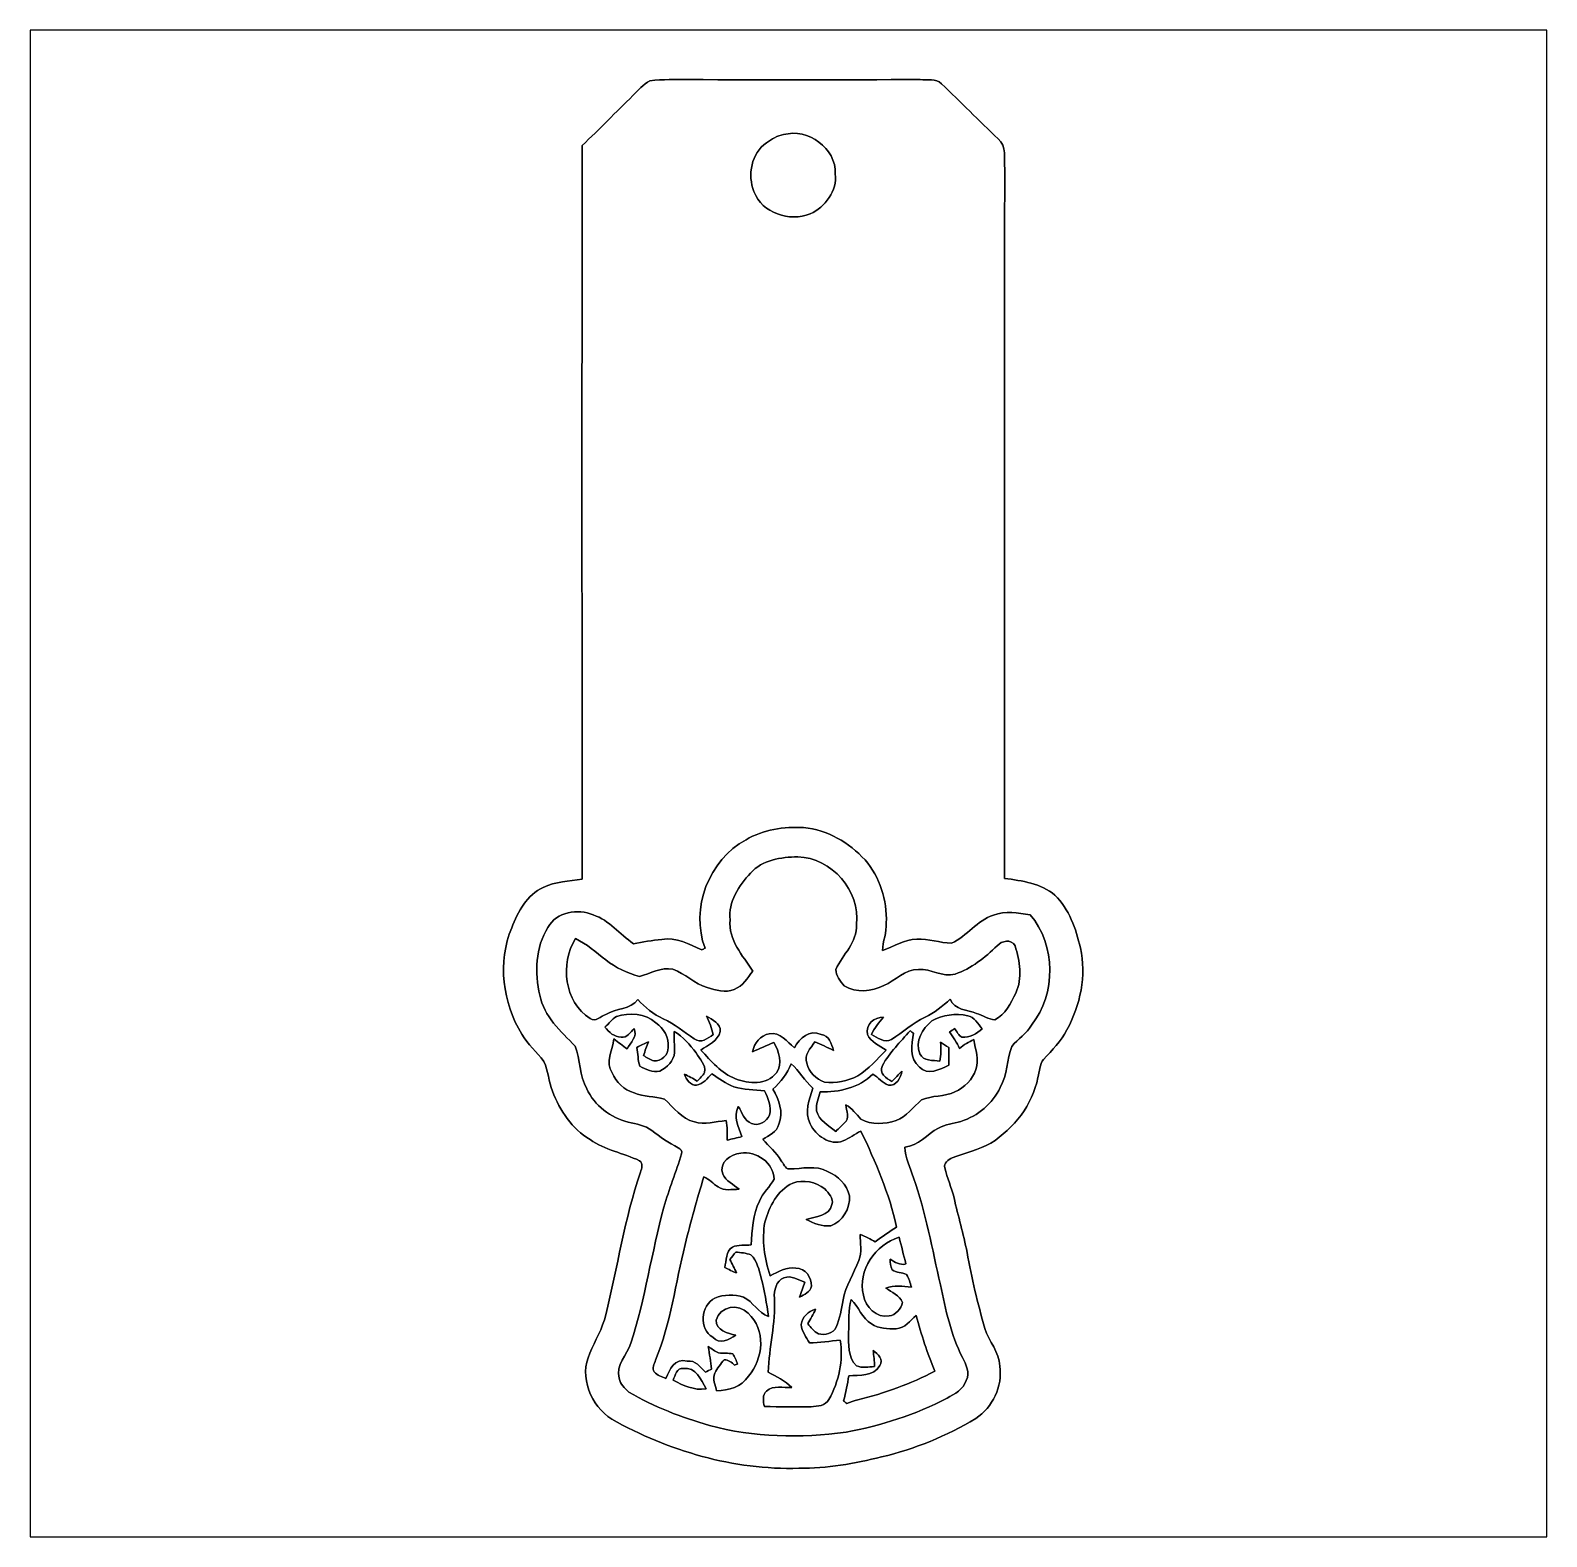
# Model space of a CAD drawing. Header units: centimetres. Extents: x -16.8 to 16.8, y -16.7 to 16.7.
import ezdxf

# ---------------------------------------------------------------- set-up
doc = ezdxf.new("R2010")
doc.units = ezdxf.units.CM
doc.header["$MEASUREMENT"] = 0
doc.layers.add('Layer 1', color=7, linetype='Continuous')

msp = doc.modelspace()

# ---------------------------------------------------------------- linework, layer by layer
at = {"layer": 'Layer 1', "color": 7}
for points, knots in [([(-16.77458, 16.66875), (-16.77458, 16.66875), (16.77458, 16.66875), (16.77458, 16.66875), (16.77458, 16.66875), (16.77458, 16.66875), (16.77458, -16.66875), (16.77458, -16.66875), (16.77458, -16.66875), (16.77458, -16.66875), (-16.77458, -16.66875), (-16.77458, -16.66875), (-16.77458, -16.66875), (-16.77458, -16.66875), (-16.77458, 16.66875), (-16.77458, 16.66875), (-16.77458, 16.66875), (-16.77458, 16.66875), (-16.77458, 16.66875), (-16.77458, 16.66875)], [0, 0, 0, 0, 0.16666667, 0.16666667, 0.16666667, 0.16666667, 0.33333333, 0.33333333, 0.33333333, 0.33333333, 0.5, 0.5, 0.5, 0.5, 0.66666667, 0.66666667, 0.66666667, 0.66666667, 1, 1, 1, 1]), ([(-3.06776, 15.55115), (-3.21663, 15.47424), (-3.3214, 15.33701), (-3.44064, 15.22342), (-3.44064, 15.22342), (-3.81988, 14.86076), (-4.18042, 14.47941), (-4.56459, 14.12134), (-4.56459, 14.12134), (-4.57271, 8.70902), (-4.56777, 3.29671), (-4.56706, -2.11561), (-4.56706, -2.11561), (-4.85493, -2.16782), (-5.15585, -2.16923), (-5.42502, -2.29799), (-5.42502, -2.29799), (-5.7845, -2.46309), (-5.99087, -2.83633), (-6.1214, -3.19264), (-6.1214, -3.19264), (-6.44419, -3.95111), (-6.32389, -4.85352), (-5.89915, -5.54778), (-5.89915, -5.54778), (-5.76404, -5.76933), (-5.5686, -5.94466), (-5.41302, -6.15068), (-5.41302, -6.15068), (-5.31424, -6.35882), (-5.30966, -6.59906), (-5.22288, -6.81249), (-5.22288, -6.81249), (-5.05566, -7.23583), (-4.79072, -7.64681), (-4.3882, -7.87894), (-4.3882, -7.87894), (-4.06329, -8.11636), (-3.65407, -8.17633), (-3.29918, -8.34813), (-3.29918, -8.34813), (-3.20746, -8.40916), (-3.24803, -8.52029), (-3.2766, -8.60496), (-3.2766, -8.60496), (-3.62656, -9.63224), (-3.78495, -10.71033), (-4.04424, -11.76161), (-4.04424, -11.76161), (-4.11233, -12.06324), (-4.28343, -12.325), (-4.39561, -12.61004), (-4.39561, -12.61004), (-4.63938, -13.12757), (-4.37444, -13.77597), (-3.90984, -14.07054), (-3.90984, -14.07054), (-2.65042, -14.76939), (-1.21885, -15.19696), (0.22966, -15.15533), (0.22966, -15.15533), (0.84949, -15.16521), (1.4605, -15.04527), (2.06093, -14.90274), (2.06093, -14.90274), (2.79259, -14.72636), (3.50061, -14.44519), (4.14302, -14.0522), (4.14302, -14.0522), (4.51203, -13.80102), (4.74698, -13.34594), (4.67219, -12.89473), (4.67219, -12.89473), (4.67466, -12.579), (4.42489, -12.3511), (4.34481, -12.06006), (4.34481, -12.06006), (4.18677, -11.50549), (4.05095, -10.94387), (3.94935, -10.37625), (3.94935, -10.37625), (3.87421, -9.96985), (3.75073, -9.57474), (3.66289, -9.17152), (3.66289, -9.17152), (3.60962, -8.94433), (3.50767, -8.73196), (3.45863, -8.50477), (3.45863, -8.50477), (3.429, -8.39893), (3.54154, -8.32873), (3.61915, -8.28322), (3.61915, -8.28322), (3.9056, -8.1788), (4.20546, -8.10401), (4.47746, -7.9629), (4.47746, -7.9629), (4.9851, -7.62882), (5.40279, -7.11623), (5.51639, -6.50804), (5.51639, -6.50804), (5.56154, -6.37575), (5.54849, -6.21489), (5.6455, -6.10517), (5.6455, -6.10517), (5.83318, -5.90197), (6.03215, -5.70195), (6.16126, -5.45465), (6.16126, -5.45465), (6.45372, -4.90291), (6.5973, -4.25556), (6.45971, -3.63714), (6.45971, -3.63714), (6.35882, -3.21451), (6.20818, -2.78165), (5.89421, -2.46768), (5.89421, -2.46768), (5.57883, -2.21086), (5.16925, -2.15441), (4.78155, -2.09903), (4.78155, -2.09903), (4.78014, 3.13408), (4.77696, 8.36718), (4.78331, 13.60029), (4.78331, 13.60029), (4.76038, 13.82289), (4.83623, 14.10688), (4.63832, 14.2688), (4.63832, 14.2688), (4.21393, 14.66744), (3.80647, 15.08407), (3.38455, 15.48553), (3.38455, 15.48553), (3.2639, 15.61606), (3.06599, 15.5575), (2.91147, 15.57796), (2.91147, 15.57796), (1.20579, 15.57584), (-0.49953, 15.57091), (-2.20486, 15.57867), (-2.20486, 15.57867), (-2.49273, 15.57726), (-2.78165, 15.58749), (-3.06776, 15.55115)], [0, 0, 0, 0, 0.02702703, 0.02702703, 0.02702703, 0.02702703, 0.05405405, 0.05405405, 0.05405405, 0.05405405, 0.08108108, 0.08108108, 0.08108108, 0.08108108, 0.10810811, 0.10810811, 0.10810811, 0.10810811, 0.13513514, 0.13513514, 0.13513514, 0.13513514, 0.16216216, 0.16216216, 0.16216216, 0.16216216, 0.18918919, 0.18918919, 0.18918919, 0.18918919, 0.21621622, 0.21621622, 0.21621622, 0.21621622, 0.24324324, 0.24324324, 0.24324324, 0.24324324, 0.27027027, 0.27027027, 0.27027027, 0.27027027, 0.2972973, 0.2972973, 0.2972973, 0.2972973, 0.32432432, 0.32432432, 0.32432432, 0.32432432, 0.35135135, 0.35135135, 0.35135135, 0.35135135, 0.37837838, 0.37837838, 0.37837838, 0.37837838, 0.40540541, 0.40540541, 0.40540541, 0.40540541, 0.43243243, 0.43243243, 0.43243243, 0.43243243, 0.45945946, 0.45945946, 0.45945946, 0.45945946, 0.48648649, 0.48648649, 0.48648649, 0.48648649, 0.51351351, 0.51351351, 0.51351351, 0.51351351, 0.54054054, 0.54054054, 0.54054054, 0.54054054, 0.56756757, 0.56756757, 0.56756757, 0.56756757, 0.59459459, 0.59459459, 0.59459459, 0.59459459, 0.62162162, 0.62162162, 0.62162162, 0.62162162, 0.64864865, 0.64864865, 0.64864865, 0.64864865, 0.67567568, 0.67567568, 0.67567568, 0.67567568, 0.7027027, 0.7027027, 0.7027027, 0.7027027, 0.72972973, 0.72972973, 0.72972973, 0.72972973, 0.75675676, 0.75675676, 0.75675676, 0.75675676, 0.78378378, 0.78378378, 0.78378378, 0.78378378, 0.81081081, 0.81081081, 0.81081081, 0.81081081, 0.83783784, 0.83783784, 0.83783784, 0.83783784, 0.86486486, 0.86486486, 0.86486486, 0.86486486, 0.89189189, 0.89189189, 0.89189189, 0.89189189, 0.91891892, 0.91891892, 0.91891892, 0.91891892, 0.94594595, 0.94594595, 0.94594595, 0.94594595, 1, 1, 1, 1]), ([(-0.10901, 14.36017), (0.42862, 14.50904), (1.05798, 14.06278), (1.03576, 13.49234), (1.03576, 13.49234), (1.08514, 13.11522), (0.80821, 12.75962), (0.48154, 12.6044), (0.48154, 12.6044), (0.02187, 12.42695), (-0.58244, 12.61851), (-0.76447, 13.10146), (-0.76447, 13.10146), (-0.90911, 13.46059), (-0.82656, 13.9513), (-0.48895, 14.17743), (-0.48895, 14.17743), (-0.37253, 14.25469), (-0.25259, 14.34465), (-0.10901, 14.36017)], [0, 0, 0, 0, 0.16666667, 0.16666667, 0.16666667, 0.16666667, 0.33333333, 0.33333333, 0.33333333, 0.33333333, 0.5, 0.5, 0.5, 0.5, 0.66666667, 0.66666667, 0.66666667, 0.66666667, 1, 1, 1, 1]), ([(-0.93874, -1.24672), (-0.55986, -1.01635), (-0.09984, -0.95744), (0.33549, -0.97367), (0.33549, -0.97367), (0.86289, -1.02623), (1.3402, -1.30563), (1.69369, -1.69157), (1.69369, -1.69157), (2.02248, -2.07151), (2.18616, -2.58657), (2.16288, -3.08645), (2.16288, -3.08645), (2.17487, -3.296), (2.08668, -3.49109), (2.07998, -3.69852), (2.07998, -3.69852), (2.32939, -3.60398), (2.56575, -3.44946), (2.84092, -3.44876), (2.84092, -3.44876), (3.10197, -3.42371), (3.34963, -3.53483), (3.60892, -3.53095), (3.60892, -3.53095), (3.95146, -3.38102), (4.17195, -3.02895), (4.53566, -2.91571), (4.53566, -2.91571), (4.79354, -2.80494), (5.07929, -2.87479), (5.3467, -2.90336), (5.3467, -2.90336), (5.91891, -3.57858), (5.92279, -4.65208), (5.37986, -5.34494), (5.37986, -5.34494), (5.27297, -5.53791), (5.07224, -5.64691), (4.94136, -5.81766), (4.94136, -5.81766), (4.83164, -6.11258), (4.84187, -6.44666), (4.68559, -6.72606), (4.68559, -6.72606), (4.51732, -7.08484), (4.19029, -7.35894), (3.81388, -7.47713), (3.81388, -7.47713), (3.64843, -7.52898), (3.47133, -7.54451), (3.31576, -7.62459), (3.31576, -7.62459), (3.06987, -7.7664), (2.87161, -8.01829), (2.57246, -8.04545), (2.57246, -8.04545), (2.58057, -8.28534), (2.69663, -8.5023), (2.76613, -8.72772), (2.76613, -8.72772), (3.03565, -9.49819), (3.18135, -10.30429), (3.36268, -11.09874), (3.36268, -11.09874), (3.48015, -11.64378), (3.5881, -12.20188), (3.84881, -12.70071), (3.84881, -12.70071), (3.92501, -12.85522), (4.02414, -13.04396), (3.93418, -13.21223), (3.93418, -13.21223), (3.8668, -13.40873), (3.67806, -13.50821), (3.50908, -13.60382), (3.50908, -13.60382), (2.80811, -13.96894), (2.04717, -14.20812), (1.27282, -14.35841), (1.27282, -14.35841), (0.26776, -14.48541), (-0.76906, -14.47765), (-1.75119, -14.2053), (-1.75119, -14.2053), (-2.36961, -14.03103), (-2.97321, -13.79537), (-3.52919, -13.47188), (-3.52919, -13.47188), (-3.62056, -13.3858), (-3.72604, -13.29267), (-3.74333, -13.16179), (-3.74333, -13.16179), (-3.83681, -12.86439), (-3.5687, -12.65096), (-3.48756, -12.38885), (-3.48756, -12.38885), (-3.16936, -11.40425), (-3.02824, -10.37449), (-2.75872, -9.37719), (-2.75872, -9.37719), (-2.64372, -8.97714), (-2.48779, -8.59014), (-2.36432, -8.19362), (-2.36432, -8.19362), (-2.33257, -8.13188), (-2.39536, -8.08919), (-2.44122, -8.06168), (-2.44122, -8.06168), (-2.64478, -7.94914), (-2.84268, -7.82532), (-3.02436, -7.67997), (-3.02436, -7.67997), (-3.17183, -7.56038), (-3.36868, -7.54168), (-3.54471, -7.49194), (-3.54471, -7.49194), (-3.93735, -7.39563), (-4.29225, -7.12646), (-4.4637, -6.7564), (-4.4637, -6.7564), (-4.62809, -6.46642), (-4.59634, -6.11293), (-4.71981, -5.81131), (-4.71981, -5.81131), (-5.04014, -5.48781), (-5.40844, -5.15338), (-5.50333, -4.68665), (-5.50333, -4.68665), (-5.60881, -4.18818), (-5.60529, -3.62691), (-5.32201, -3.18453), (-5.32201, -3.18453), (-5.13398, -2.84374), (-4.65773, -2.75802), (-4.32082, -2.90865), (-4.32082, -2.90865), (-3.96416, -3.02436), (-3.73098, -3.33728), (-3.43288, -3.54542), (-3.43288, -3.54542), (-3.22333, -3.51331), (-3.01519, -3.46604), (-2.80282, -3.45123), (-2.80282, -3.45123), (-2.48814, -3.39549), (-2.19428, -3.55283), (-1.92088, -3.683), (-1.92088, -3.683), (-1.90253, -3.67418), (-1.86514, -3.65584), (-1.84679, -3.64666), (-1.84679, -3.64666), (-2.17417, -2.76789), (-1.7653, -1.6891), (-0.93874, -1.24672), (-0.93874, -1.24672), (-0.93874, -1.24672), (-0.93874, -1.24672), (-0.93874, -1.24672)], [0, 0, 0, 0, 0.02439024, 0.02439024, 0.02439024, 0.02439024, 0.04878049, 0.04878049, 0.04878049, 0.04878049, 0.07317073, 0.07317073, 0.07317073, 0.07317073, 0.09756098, 0.09756098, 0.09756098, 0.09756098, 0.12195122, 0.12195122, 0.12195122, 0.12195122, 0.14634146, 0.14634146, 0.14634146, 0.14634146, 0.17073171, 0.17073171, 0.17073171, 0.17073171, 0.19512195, 0.19512195, 0.19512195, 0.19512195, 0.2195122, 0.2195122, 0.2195122, 0.2195122, 0.24390244, 0.24390244, 0.24390244, 0.24390244, 0.26829268, 0.26829268, 0.26829268, 0.26829268, 0.29268293, 0.29268293, 0.29268293, 0.29268293, 0.31707317, 0.31707317, 0.31707317, 0.31707317, 0.34146341, 0.34146341, 0.34146341, 0.34146341, 0.36585366, 0.36585366, 0.36585366, 0.36585366, 0.3902439, 0.3902439, 0.3902439, 0.3902439, 0.41463415, 0.41463415, 0.41463415, 0.41463415, 0.43902439, 0.43902439, 0.43902439, 0.43902439, 0.46341463, 0.46341463, 0.46341463, 0.46341463, 0.48780488, 0.48780488, 0.48780488, 0.48780488, 0.51219512, 0.51219512, 0.51219512, 0.51219512, 0.53658537, 0.53658537, 0.53658537, 0.53658537, 0.56097561, 0.56097561, 0.56097561, 0.56097561, 0.58536585, 0.58536585, 0.58536585, 0.58536585, 0.6097561, 0.6097561, 0.6097561, 0.6097561, 0.63414634, 0.63414634, 0.63414634, 0.63414634, 0.65853659, 0.65853659, 0.65853659, 0.65853659, 0.68292683, 0.68292683, 0.68292683, 0.68292683, 0.70731707, 0.70731707, 0.70731707, 0.70731707, 0.73170732, 0.73170732, 0.73170732, 0.73170732, 0.75609756, 0.75609756, 0.75609756, 0.75609756, 0.7804878, 0.7804878, 0.7804878, 0.7804878, 0.80487805, 0.80487805, 0.80487805, 0.80487805, 0.82926829, 0.82926829, 0.82926829, 0.82926829, 0.85365854, 0.85365854, 0.85365854, 0.85365854, 0.87804878, 0.87804878, 0.87804878, 0.87804878, 0.90243902, 0.90243902, 0.90243902, 0.90243902, 0.92682927, 0.92682927, 0.92682927, 0.92682927, 0.95121951, 0.95121951, 0.95121951, 0.95121951, 1, 1, 1, 1]), ([(0.20567, -1.62172), (-0.16334, -1.62807), (-0.58279, -1.68945), (-0.83961, -1.98261), (-0.83961, -1.98261), (-1.10349, -2.25601), (-1.33385, -2.62008), (-1.29117, -3.01696), (-1.29117, -3.01696), (-1.33491, -3.46322), (-1.016, -3.80718), (-0.78916, -4.14973), (-0.78916, -4.14973), (-0.90382, -4.30389), (-1.01212, -4.48627), (-1.2005, -4.55648), (-1.2005, -4.55648), (-1.39312, -4.63832), (-1.61149, -4.56953), (-1.80199, -4.51626), (-1.80199, -4.51626), (-2.08174, -4.43548), (-2.28529, -4.20264), (-2.5587, -4.11092), (-2.5587, -4.11092), (-2.82222, -4.05624), (-3.05294, -4.20934), (-3.29636, -4.27002), (-3.29636, -4.27002), (-3.56553, -4.19876), (-3.82623, -4.07811), (-4.0446, -3.90243), (-4.0446, -3.90243), (-4.26332, -3.7398), (-4.46193, -3.54365), (-4.71452, -3.43359), (-4.71452, -3.43359), (-5.05143, -3.98992), (-4.96605, -4.83517), (-4.39032, -5.20241), (-4.39032, -5.20241), (-4.27143, -5.28814), (-4.15184, -5.14562), (-4.03931, -5.10893), (-4.03931, -5.10893), (-3.81635, -4.97452), (-3.50061, -5.00168), (-3.33375, -4.7812), (-3.33375, -4.7812), (-3.17394, -4.95547), (-2.98873, -5.11034), (-2.77001, -5.20524), (-2.77001, -5.20524), (-2.52201, -5.31989), (-2.31175, -5.49698), (-2.08633, -5.64833), (-2.08633, -5.64833), (-1.94028, -5.76404), (-1.78682, -5.64339), (-1.66829, -5.55413), (-1.66829, -5.55413), (-1.69263, -5.40985), (-1.75789, -5.28002), (-1.81434, -5.14738), (-1.81434, -5.14738), (-1.68945, -5.23275), (-1.49507, -5.30225), (-1.51165, -5.48605), (-1.51165, -5.48605), (-1.55822, -5.69842), (-1.77941, -5.78873), (-1.93993, -5.90268), (-1.93993, -5.90268), (-1.7078, -6.13833), (-1.49049, -6.41562), (-1.17087, -6.5338), (-1.17087, -6.5338), (-0.87524, -6.65798), (-0.48613, -6.67244), (-0.26353, -6.40362), (-0.26353, -6.40362), (-0.12665, -6.19972), (-0.21026, -5.92949), (-0.32173, -5.73264), (-0.32173, -5.73264), (-0.48154, -5.79579), (-0.63747, -5.86634), (-0.79446, -5.93513), (-0.79446, -5.93513), (-0.75671, -5.74534), (-0.62265, -5.57989), (-0.42686, -5.53649), (-0.42686, -5.53649), (-0.18309, -5.49416), (-0.03351, -5.71324), (0.13123, -5.84729), (0.13123, -5.84729), (0.24518, -5.64162), (0.46778, -5.43313), (0.72249, -5.5559), (0.72249, -5.5559), (0.9077, -5.56754), (0.94015, -5.76897), (0.99907, -5.90585), (0.99907, -5.90585), (0.86113, -5.84059), (0.72425, -5.7725), (0.58173, -5.71782), (0.58173, -5.71782), (0.49601, -5.8607), (0.32491, -6.00534), (0.40922, -6.1909), (0.40922, -6.1909), (0.44591, -6.39374), (0.61242, -6.5405), (0.79798, -6.60964), (0.79798, -6.60964), (1.04704, -6.63363), (1.31163, -6.59342), (1.53141, -6.46748), (1.53141, -6.46748), (1.77765, -6.32319), (1.96109, -6.09882), (2.159, -5.89809), (2.159, -5.89809), (2.0126, -5.79684), (1.81822, -5.73017), (1.74872, -5.55202), (1.74872, -5.55202), (1.69686, -5.32694), (1.90077, -5.16819), (2.1022, -5.16996), (2.1022, -5.16996), (2.00166, -5.29096), (1.899, -5.41126), (1.8355, -5.55766), (1.8355, -5.55766), (1.9745, -5.61552), (2.1149, -5.75839), (2.27824, -5.66244), (2.27824, -5.66244), (2.52942, -5.5058), (2.75131, -5.30154), (3.02119, -5.17419), (3.02119, -5.17419), (3.23003, -5.07647), (3.40466, -4.92372), (3.57999, -4.77661), (3.57999, -4.77661), (3.67206, -5.02038), (3.95781, -4.99992), (4.16278, -5.08741), (4.16278, -5.08741), (4.29683, -5.13327), (4.42101, -5.21758), (4.56424, -5.23381), (4.56424, -5.23381), (4.79037, -5.11104), (4.92372, -4.86516), (5.02708, -4.63903), (5.02708, -4.63903), (5.18301, -4.30989), (5.11881, -3.92465), (5.01191, -3.59269), (5.01191, -3.59269), (4.93042, -3.43112), (4.7184, -3.48262), (4.61363, -3.58951), (4.61363, -3.58951), (4.34657, -3.85127), (4.04601, -4.09822), (3.68582, -4.2164), (3.68582, -4.2164), (3.40678, -4.29789), (3.15419, -4.09046), (2.8762, -4.11339), (2.8762, -4.11339), (2.57493, -4.11586), (2.3689, -4.36069), (2.10714, -4.47216), (2.10714, -4.47216), (1.83586, -4.60693), (1.50072, -4.64326), (1.23366, -4.47816), (1.23366, -4.47816), (1.14476, -4.37621), (1.04846, -4.25521), (1.04846, -4.11339), (1.04846, -4.11339), (1.19839, -3.78319), (1.52541, -3.51402), (1.50142, -3.12244), (1.50142, -3.12244), (1.59949, -2.37137), (0.95144, -1.64641), (0.20567, -1.62172), (0.20567, -1.62172), (0.20567, -1.62172), (0.20567, -1.62172), (0.20567, -1.62172)], [0, 0, 0, 0, 0.01960784, 0.01960784, 0.01960784, 0.01960784, 0.03921569, 0.03921569, 0.03921569, 0.03921569, 0.05882353, 0.05882353, 0.05882353, 0.05882353, 0.07843137, 0.07843137, 0.07843137, 0.07843137, 0.09803922, 0.09803922, 0.09803922, 0.09803922, 0.11764706, 0.11764706, 0.11764706, 0.11764706, 0.1372549, 0.1372549, 0.1372549, 0.1372549, 0.15686275, 0.15686275, 0.15686275, 0.15686275, 0.17647059, 0.17647059, 0.17647059, 0.17647059, 0.19607843, 0.19607843, 0.19607843, 0.19607843, 0.21568627, 0.21568627, 0.21568627, 0.21568627, 0.23529412, 0.23529412, 0.23529412, 0.23529412, 0.25490196, 0.25490196, 0.25490196, 0.25490196, 0.2745098, 0.2745098, 0.2745098, 0.2745098, 0.29411765, 0.29411765, 0.29411765, 0.29411765, 0.31372549, 0.31372549, 0.31372549, 0.31372549, 0.33333333, 0.33333333, 0.33333333, 0.33333333, 0.35294118, 0.35294118, 0.35294118, 0.35294118, 0.37254902, 0.37254902, 0.37254902, 0.37254902, 0.39215686, 0.39215686, 0.39215686, 0.39215686, 0.41176471, 0.41176471, 0.41176471, 0.41176471, 0.43137255, 0.43137255, 0.43137255, 0.43137255, 0.45098039, 0.45098039, 0.45098039, 0.45098039, 0.47058824, 0.47058824, 0.47058824, 0.47058824, 0.49019608, 0.49019608, 0.49019608, 0.49019608, 0.50980392, 0.50980392, 0.50980392, 0.50980392, 0.52941176, 0.52941176, 0.52941176, 0.52941176, 0.54901961, 0.54901961, 0.54901961, 0.54901961, 0.56862745, 0.56862745, 0.56862745, 0.56862745, 0.58823529, 0.58823529, 0.58823529, 0.58823529, 0.60784314, 0.60784314, 0.60784314, 0.60784314, 0.62745098, 0.62745098, 0.62745098, 0.62745098, 0.64705882, 0.64705882, 0.64705882, 0.64705882, 0.66666667, 0.66666667, 0.66666667, 0.66666667, 0.68627451, 0.68627451, 0.68627451, 0.68627451, 0.70588235, 0.70588235, 0.70588235, 0.70588235, 0.7254902, 0.7254902, 0.7254902, 0.7254902, 0.74509804, 0.74509804, 0.74509804, 0.74509804, 0.76470588, 0.76470588, 0.76470588, 0.76470588, 0.78431373, 0.78431373, 0.78431373, 0.78431373, 0.80392157, 0.80392157, 0.80392157, 0.80392157, 0.82352941, 0.82352941, 0.82352941, 0.82352941, 0.84313725, 0.84313725, 0.84313725, 0.84313725, 0.8627451, 0.8627451, 0.8627451, 0.8627451, 0.88235294, 0.88235294, 0.88235294, 0.88235294, 0.90196078, 0.90196078, 0.90196078, 0.90196078, 0.92156863, 0.92156863, 0.92156863, 0.92156863, 0.94117647, 0.94117647, 0.94117647, 0.94117647, 0.96078431, 0.96078431, 0.96078431, 0.96078431, 1, 1, 1, 1]), ([(-3.80894, -5.15338), (-3.90419, -5.22005), (-3.97898, -5.31142), (-4.06153, -5.39256), (-4.06153, -5.39256), (-3.96734, -5.50051), (-3.86045, -5.61622), (-3.70134, -5.6134), (-3.70134, -5.6134), (-3.57152, -5.63915), (-3.49532, -5.49592), (-3.41489, -5.42008), (-3.41489, -5.42008), (-3.33834, -5.59611), (-3.49215, -5.73193), (-3.56799, -5.87516), (-3.56799, -5.87516), (-3.66783, -5.80143), (-3.76661, -5.72699), (-3.86644, -5.65397), (-3.86644, -5.65397), (-3.89149, -5.89986), (-4.05589, -6.1722), (-3.90208, -6.40433), (-3.90208, -6.40433), (-3.80647, -6.60788), (-3.64067, -6.78392), (-3.41771, -6.8453), (-3.41771, -6.8453), (-3.20746, -6.94902), (-2.96439, -6.91268), (-2.74602, -6.98253), (-2.74602, -6.98253), (-2.54176, -7.16774), (-2.36714, -7.42244), (-2.08209, -7.48877), (-2.08209, -7.48877), (-1.85314, -7.56849), (-1.61008, -7.47995), (-1.37724, -7.45913), (-1.37724, -7.45913), (-1.35396, -7.60271), (-1.35643, -7.74771), (-1.35855, -7.89305), (-1.35855, -7.89305), (-1.24919, -7.86624), (-1.13983, -7.83978), (-1.02941, -7.81473), (-1.02941, -7.81473), (-1.11266, -7.60307), (-1.22731, -7.37447), (-1.11054, -7.15186), (-1.11054, -7.15186), (-1.022, -7.28027), (-0.98108, -7.46619), (-0.81774, -7.52263), (-0.81774, -7.52263), (-0.66358, -7.59777), (-0.48366, -7.48277), (-0.41981, -7.33919), (-0.41981, -7.33919), (-0.36901, -7.14869), (-0.45685, -6.96736), (-0.52881, -6.79803), (-0.52881, -6.79803), (-0.756, -6.78145), (-0.98848, -6.78321), (-1.20721, -6.71266), (-1.20721, -6.71266), (-1.38748, -6.64916), (-1.53635, -6.52463), (-1.69651, -6.42479), (-1.69651, -6.42479), (-1.79317, -6.52533), (-1.88948, -6.64563), (-2.03235, -6.67808), (-2.03235, -6.67808), (-2.17311, -6.68584), (-2.25778, -6.5465), (-2.30399, -6.4329), (-2.30399, -6.4329), (-2.20627, -6.47735), (-2.11243, -6.52992), (-2.0193, -6.58424), (-2.0193, -6.58424), (-1.96109, -6.52498), (-1.8983, -6.46818), (-1.85561, -6.39621), (-1.85561, -6.39621), (-1.82457, -6.22053), (-1.96497, -6.09741), (-2.04505, -5.96265), (-2.04505, -5.96265), (-2.18369, -5.78414), (-2.33045, -5.60317), (-2.52906, -5.48852), (-2.52906, -5.48852), (-2.53718, -5.64233), (-2.51531, -5.79579), (-2.52166, -5.94995), (-2.52166, -5.94995), (-2.53647, -6.13974), (-2.68464, -6.28297), (-2.84551, -6.36552), (-2.84551, -6.36552), (-3.00461, -6.39692), (-3.15701, -6.33377), (-3.28824, -6.25228), (-3.28824, -6.25228), (-3.33763, -6.12105), (-3.32705, -5.97429), (-3.35386, -5.83953), (-3.35386, -5.83953), (-3.2699, -5.79649), (-3.18558, -5.75486), (-3.09951, -5.71606), (-3.09951, -5.71606), (-3.13761, -5.81589), (-3.17429, -5.91679), (-3.20816, -6.01839), (-3.20816, -6.01839), (-3.13443, -6.06249), (-3.06388, -6.11787), (-2.97921, -6.13939), (-2.97921, -6.13939), (-2.81376, -6.15491), (-2.65324, -6.00781), (-2.66347, -5.84059), (-2.66347, -5.84059), (-2.64089, -5.6194), (-2.75696, -5.41796), (-2.93617, -5.29872), (-2.93617, -5.29872), (-3.16689, -5.0733), (-3.51755, -5.08176), (-3.80894, -5.15338), (-3.80894, -5.15338), (-3.80894, -5.15338), (-3.80894, -5.15338), (-3.80894, -5.15338)], [0, 0, 0, 0, 0.02777778, 0.02777778, 0.02777778, 0.02777778, 0.05555556, 0.05555556, 0.05555556, 0.05555556, 0.08333333, 0.08333333, 0.08333333, 0.08333333, 0.11111111, 0.11111111, 0.11111111, 0.11111111, 0.13888889, 0.13888889, 0.13888889, 0.13888889, 0.16666667, 0.16666667, 0.16666667, 0.16666667, 0.19444444, 0.19444444, 0.19444444, 0.19444444, 0.22222222, 0.22222222, 0.22222222, 0.22222222, 0.25, 0.25, 0.25, 0.25, 0.27777778, 0.27777778, 0.27777778, 0.27777778, 0.30555556, 0.30555556, 0.30555556, 0.30555556, 0.33333333, 0.33333333, 0.33333333, 0.33333333, 0.36111111, 0.36111111, 0.36111111, 0.36111111, 0.38888889, 0.38888889, 0.38888889, 0.38888889, 0.41666667, 0.41666667, 0.41666667, 0.41666667, 0.44444444, 0.44444444, 0.44444444, 0.44444444, 0.47222222, 0.47222222, 0.47222222, 0.47222222, 0.5, 0.5, 0.5, 0.5, 0.52777778, 0.52777778, 0.52777778, 0.52777778, 0.55555556, 0.55555556, 0.55555556, 0.55555556, 0.58333333, 0.58333333, 0.58333333, 0.58333333, 0.61111111, 0.61111111, 0.61111111, 0.61111111, 0.63888889, 0.63888889, 0.63888889, 0.63888889, 0.66666667, 0.66666667, 0.66666667, 0.66666667, 0.69444444, 0.69444444, 0.69444444, 0.69444444, 0.72222222, 0.72222222, 0.72222222, 0.72222222, 0.75, 0.75, 0.75, 0.75, 0.77777778, 0.77777778, 0.77777778, 0.77777778, 0.80555556, 0.80555556, 0.80555556, 0.80555556, 0.83333333, 0.83333333, 0.83333333, 0.83333333, 0.86111111, 0.86111111, 0.86111111, 0.86111111, 0.88888889, 0.88888889, 0.88888889, 0.88888889, 0.91666667, 0.91666667, 0.91666667, 0.91666667, 0.94444444, 0.94444444, 0.94444444, 0.94444444, 1, 1, 1, 1]), ([(3.17147, -5.25427), (2.9651, -5.42466), (2.79471, -5.7083), (2.90795, -5.98135), (2.90795, -5.98135), (2.97956, -6.15103), (3.20287, -6.12034), (3.34645, -6.14504), (3.34645, -6.14504), (3.37644, -6.00569), (3.38279, -5.86281), (3.36127, -5.7217), (3.36127, -5.7217), (3.4223, -5.76086), (3.48298, -5.80037), (3.54436, -5.83953), (3.54436, -5.83953), (3.54506, -5.93725), (3.54647, -6.13234), (3.54718, -6.23006), (3.54718, -6.23006), (3.35809, -6.33483), (3.06705, -6.46501), (2.89631, -6.27521), (2.89631, -6.27521), (2.66418, -6.09036), (2.72697, -5.78026), (2.76437, -5.52662), (2.76437, -5.52662), (2.74638, -5.51321), (2.71004, -5.48605), (2.69205, -5.47229), (2.69205, -5.47229), (2.47544, -5.71782), (2.23802, -5.95136), (2.07751, -6.23923), (2.07751, -6.23923), (1.99002, -6.42197), (2.16747, -6.5151), (2.28494, -6.59836), (2.28494, -6.59836), (2.34103, -6.54015), (2.45322, -6.42408), (2.50931, -6.36588), (2.50931, -6.36588), (2.49237, -6.50946), (2.38019, -6.70207), (2.21156, -6.67738), (2.21156, -6.67738), (2.07786, -6.62481), (1.98367, -6.50875), (1.86619, -6.43043), (1.86619, -6.43043), (1.56069, -6.73347), (1.12148, -6.83472), (0.70167, -6.82307), (0.70167, -6.82307), (0.66216, -6.96031), (0.60925, -7.09683), (0.61842, -7.24359), (0.61842, -7.24359), (0.67698, -7.46125), (0.883, -7.56885), (1.04775, -7.69796), (1.04775, -7.69796), (1.11266, -7.6387), (1.17581, -7.57731), (1.23543, -7.51311), (1.23543, -7.51311), (1.36208, -7.40974), (1.276, -7.24217), (1.27212, -7.10918), (1.27212, -7.10918), (1.40864, -7.18573), (1.49296, -7.31979), (1.60267, -7.42632), (1.60267, -7.42632), (1.83868, -7.56567), (2.12725, -7.53851), (2.37878, -7.45984), (2.37878, -7.45984), (2.61126, -7.372), (2.76225, -7.16139), (2.94252, -7.00299), (2.94252, -7.00299), (3.175, -6.89539), (3.45405, -6.94267), (3.68371, -6.82202), (3.68371, -6.82202), (3.89643, -6.72994), (4.07458, -6.55108), (4.14584, -6.32919), (4.14584, -6.32919), (4.2291, -6.11293), (4.12926, -5.88645), (4.10104, -5.66879), (4.10104, -5.66879), (3.98674, -5.71712), (3.88126, -5.78309), (3.78495, -5.8614), (3.78495, -5.8614), (3.72428, -5.73299), (3.64137, -5.61763), (3.56553, -5.49839), (3.56553, -5.49839), (3.60292, -5.47335), (3.64102, -5.44865), (3.67912, -5.42396), (3.67912, -5.42396), (3.72428, -5.49169), (3.75955, -5.57636), (3.83716, -5.61446), (3.83716, -5.61446), (4.00579, -5.62363), (4.16666, -5.54426), (4.28343, -5.42607), (4.28343, -5.42607), (4.19629, -5.31389), (4.11445, -5.17172), (3.96487, -5.13821), (3.96487, -5.13821), (3.70064, -5.08353), (3.40501, -5.11528), (3.17147, -5.25427), (3.17147, -5.25427), (3.17147, -5.25427), (3.17147, -5.25427), (3.17147, -5.25427)], [0, 0, 0, 0, 0.03030303, 0.03030303, 0.03030303, 0.03030303, 0.06060606, 0.06060606, 0.06060606, 0.06060606, 0.09090909, 0.09090909, 0.09090909, 0.09090909, 0.12121212, 0.12121212, 0.12121212, 0.12121212, 0.15151515, 0.15151515, 0.15151515, 0.15151515, 0.18181818, 0.18181818, 0.18181818, 0.18181818, 0.21212121, 0.21212121, 0.21212121, 0.21212121, 0.24242424, 0.24242424, 0.24242424, 0.24242424, 0.27272727, 0.27272727, 0.27272727, 0.27272727, 0.3030303, 0.3030303, 0.3030303, 0.3030303, 0.33333333, 0.33333333, 0.33333333, 0.33333333, 0.36363636, 0.36363636, 0.36363636, 0.36363636, 0.39393939, 0.39393939, 0.39393939, 0.39393939, 0.42424242, 0.42424242, 0.42424242, 0.42424242, 0.45454545, 0.45454545, 0.45454545, 0.45454545, 0.48484848, 0.48484848, 0.48484848, 0.48484848, 0.51515152, 0.51515152, 0.51515152, 0.51515152, 0.54545455, 0.54545455, 0.54545455, 0.54545455, 0.57575758, 0.57575758, 0.57575758, 0.57575758, 0.60606061, 0.60606061, 0.60606061, 0.60606061, 0.63636364, 0.63636364, 0.63636364, 0.63636364, 0.66666667, 0.66666667, 0.66666667, 0.66666667, 0.6969697, 0.6969697, 0.6969697, 0.6969697, 0.72727273, 0.72727273, 0.72727273, 0.72727273, 0.75757576, 0.75757576, 0.75757576, 0.75757576, 0.78787879, 0.78787879, 0.78787879, 0.78787879, 0.81818182, 0.81818182, 0.81818182, 0.81818182, 0.84848485, 0.84848485, 0.84848485, 0.84848485, 0.87878788, 0.87878788, 0.87878788, 0.87878788, 0.90909091, 0.90909091, 0.90909091, 0.90909091, 0.93939394, 0.93939394, 0.93939394, 0.93939394, 1, 1, 1, 1]), ([(0.0575, -6.20183), (-0.03034, -6.4202), (-0.16933, -6.60929), (-0.34572, -6.76487), (-0.34572, -6.76487), (-0.21237, -6.99664), (-0.10336, -7.27675), (-0.21202, -7.54133), (-0.21202, -7.54133), (-0.2607, -7.71208), (-0.43145, -7.79074), (-0.56974, -7.87682), (-0.56974, -7.87682), (-0.43251, -8.03204), (-0.26458, -8.16116), (-0.1651, -8.34778), (-0.1651, -8.34778), (-0.10936, -8.39682), (-0.08008, -8.53264), (0.0187, -8.53052), (0.0187, -8.53052), (0.30021, -8.52911), (0.60642, -8.43703), (0.86395, -8.59014), (0.86395, -8.59014), (1.09996, -8.67622), (1.29328, -8.87801), (1.34937, -9.1246), (1.34937, -9.1246), (1.37019, -9.40506), (1.19803, -9.69081), (0.9338, -9.78923), (0.9338, -9.78923), (0.74189, -9.80405), (0.55704, -9.73914), (0.39299, -9.646), (0.39299, -9.646), (0.59443, -9.58921), (0.91158, -9.57263), (0.96132, -9.31968), (0.96132, -9.31968), (1.01036, -9.17998), (0.88371, -9.06533), (0.80222, -8.97043), (0.80222, -8.97043), (0.61031, -8.80992), (0.32879, -8.76018), (0.09313, -8.84343), (0.09313, -8.84343), (-0.24941, -9.00289), (-0.42404, -9.36202), (-0.52388, -9.70668), (-0.52388, -9.70668), (-0.58984, -10.10391), (-0.53763, -10.51489), (-0.40464, -10.89378), (-0.40464, -10.89378), (-0.22789, -10.81052), (-0.03916, -10.68529), (0.16439, -10.72621), (0.16439, -10.72621), (0.37147, -10.72197), (0.51858, -10.93541), (0.50729, -11.12661), (0.50729, -11.12661), (0.48366, -11.25643), (0.34819, -11.31147), (0.24589, -11.36967), (0.24589, -11.36967), (0.28646, -11.26067), (0.32385, -11.14707), (0.36124, -11.03842), (0.36124, -11.03842), (0.21378, -10.98832), (0.06421, -10.87614), (-0.10019, -10.9407), (-0.10019, -10.9407), (-0.2734, -11.00914), (-0.32632, -11.22151), (-0.3115, -11.38978), (-0.3115, -11.38978), (-0.28363, -11.94223), (-0.4258, -12.48022), (-0.45156, -13.02914), (-0.45156, -13.02914), (-0.26035, -13.11557), (-0.0829, -13.2267), (0.07444, -13.36675), (0.07444, -13.36675), (-0.11007, -13.38404), (-0.33902, -13.30748), (-0.4886, -13.44542), (-0.4886, -13.44542), (-0.58596, -13.53291), (-0.55739, -13.67331), (-0.5334, -13.78585), (-0.5334, -13.78585), (-0.18909, -13.80314), (0.15593, -13.79537), (0.50059, -13.79149), (0.50059, -13.79149), (0.64276, -13.78409), (0.8195, -13.7735), (0.89394, -13.63133), (0.89394, -13.63133), (1.11584, -13.23587), (1.21356, -12.76809), (1.14512, -12.31688), (1.14512, -12.31688), (0.91828, -12.34511), (0.69074, -12.36909), (0.46284, -12.38144), (0.46284, -12.38144), (0.39229, -12.25127), (0.29774, -12.12674), (0.27693, -11.97645), (0.27693, -11.97645), (0.30762, -11.80677), (0.43427, -11.67871), (0.59761, -11.63602), (0.59761, -11.63602), (0.55069, -11.74715), (0.48895, -11.85157), (0.42439, -11.95352), (0.42439, -11.95352), (0.49459, -12.03643), (0.56127, -12.13167), (0.66393, -12.17718), (0.66393, -12.17718), (0.80504, -12.2241), (0.9906, -12.17507), (1.05304, -12.03113), (1.05304, -12.03113), (1.13841, -11.84099), (1.17122, -11.63249), (1.20826, -11.42894), (1.20826, -11.42894), (1.26506, -11.11638), (1.44674, -10.84721), (1.55646, -10.55299), (1.55646, -10.55299), (1.62631, -10.3699), (1.58891, -10.17023), (1.58503, -9.98079), (1.58503, -9.98079), (1.70039, -10.02594), (1.81081, -10.08239), (1.91911, -10.14271), (1.91911, -10.14271), (2.07081, -10.02594), (2.23097, -9.92082), (2.39254, -9.81816), (2.39254, -9.81816), (2.23061, -9.07556), (1.92793, -8.37389), (1.60091, -7.69161), (1.60091, -7.69161), (1.47002, -7.76252), (1.34514, -7.84613), (1.21038, -7.90928), (1.21038, -7.90928), (0.91052, -8.02322), (0.60396, -7.79039), (0.47837, -7.53004), (0.47837, -7.53004), (0.34396, -7.27357), (0.45685, -6.99347), (0.53869, -6.74088), (0.53869, -6.74088), (0.35172, -6.5846), (0.24306, -6.35811), (0.0575, -6.20183), (0.0575, -6.20183), (0.0575, -6.20183), (0.0575, -6.20183), (0.0575, -6.20183)], [0, 0, 0, 0, 0.02222222, 0.02222222, 0.02222222, 0.02222222, 0.04444444, 0.04444444, 0.04444444, 0.04444444, 0.06666667, 0.06666667, 0.06666667, 0.06666667, 0.08888889, 0.08888889, 0.08888889, 0.08888889, 0.11111111, 0.11111111, 0.11111111, 0.11111111, 0.13333333, 0.13333333, 0.13333333, 0.13333333, 0.15555556, 0.15555556, 0.15555556, 0.15555556, 0.17777778, 0.17777778, 0.17777778, 0.17777778, 0.2, 0.2, 0.2, 0.2, 0.22222222, 0.22222222, 0.22222222, 0.22222222, 0.24444444, 0.24444444, 0.24444444, 0.24444444, 0.26666667, 0.26666667, 0.26666667, 0.26666667, 0.28888889, 0.28888889, 0.28888889, 0.28888889, 0.31111111, 0.31111111, 0.31111111, 0.31111111, 0.33333333, 0.33333333, 0.33333333, 0.33333333, 0.35555556, 0.35555556, 0.35555556, 0.35555556, 0.37777778, 0.37777778, 0.37777778, 0.37777778, 0.4, 0.4, 0.4, 0.4, 0.42222222, 0.42222222, 0.42222222, 0.42222222, 0.44444444, 0.44444444, 0.44444444, 0.44444444, 0.46666667, 0.46666667, 0.46666667, 0.46666667, 0.48888889, 0.48888889, 0.48888889, 0.48888889, 0.51111111, 0.51111111, 0.51111111, 0.51111111, 0.53333333, 0.53333333, 0.53333333, 0.53333333, 0.55555556, 0.55555556, 0.55555556, 0.55555556, 0.57777778, 0.57777778, 0.57777778, 0.57777778, 0.6, 0.6, 0.6, 0.6, 0.62222222, 0.62222222, 0.62222222, 0.62222222, 0.64444444, 0.64444444, 0.64444444, 0.64444444, 0.66666667, 0.66666667, 0.66666667, 0.66666667, 0.68888889, 0.68888889, 0.68888889, 0.68888889, 0.71111111, 0.71111111, 0.71111111, 0.71111111, 0.73333333, 0.73333333, 0.73333333, 0.73333333, 0.75555556, 0.75555556, 0.75555556, 0.75555556, 0.77777778, 0.77777778, 0.77777778, 0.77777778, 0.8, 0.8, 0.8, 0.8, 0.82222222, 0.82222222, 0.82222222, 0.82222222, 0.84444444, 0.84444444, 0.84444444, 0.84444444, 0.86666667, 0.86666667, 0.86666667, 0.86666667, 0.88888889, 0.88888889, 0.88888889, 0.88888889, 0.91111111, 0.91111111, 0.91111111, 0.91111111, 0.93333333, 0.93333333, 0.93333333, 0.93333333, 0.95555556, 0.95555556, 0.95555556, 0.95555556, 1, 1, 1, 1]), ([(-1.05622, -8.18233), (-1.27917, -8.19609), (-1.55046, -8.38941), (-1.45309, -8.64658), (-1.45309, -8.64658), (-1.3843, -8.8011), (-1.21426, -8.87024), (-1.09396, -8.9789), (-1.09396, -8.9789), (-1.24883, -8.98313), (-1.41923, -9.01841), (-1.55716, -8.92881), (-1.55716, -8.92881), (-1.66335, -8.85578), (-1.75507, -8.763), (-1.86972, -8.70268), (-1.86972, -8.70268), (-2.02918, -9.19621), (-2.15688, -9.69892), (-2.28847, -10.20057), (-2.28847, -10.20057), (-2.49767, -11.05535), (-2.60456, -11.94259), (-2.94252, -12.76138), (-2.94252, -12.76138), (-2.96757, -12.84393), (-3.02966, -12.9413), (-2.97109, -13.02385), (-2.97109, -13.02385), (-2.90583, -13.10181), (-2.80317, -13.12968), (-2.71216, -13.16602), (-2.71216, -13.16602), (-2.62996, -12.96952), (-2.51848, -12.70212), (-2.24155, -12.78784), (-2.24155, -12.78784), (-2.05599, -12.75433), (-1.9498, -12.91555), (-1.83762, -13.02597), (-1.83762, -13.02597), (-1.79282, -13.00409), (-1.74801, -12.98222), (-1.70286, -12.96106), (-1.70286, -12.96106), (-1.72403, -12.79384), (-1.7466, -12.62768), (-1.77624, -12.46223), (-1.77624, -12.46223), (-1.69968, -12.50844), (-1.62842, -12.56489), (-1.54658, -12.60263), (-1.54658, -12.60263), (-1.44286, -12.62239), (-1.33456, -12.59593), (-1.23155, -12.62486), (-1.23155, -12.62486), (-1.18181, -12.69118), (-1.15711, -12.77197), (-1.12642, -12.84817), (-1.12642, -12.84817), (-1.14265, -12.85416), (-1.1751, -12.86581), (-1.19133, -12.8718), (-1.19133, -12.8718), (-1.25906, -12.81853), (-1.32786, -12.75045), (-1.42028, -12.75186), (-1.42028, -12.75186), (-1.50142, -12.84005), (-1.57586, -12.93848), (-1.62807, -13.04749), (-1.62807, -13.04749), (-1.68451, -13.17837), (-1.61854, -13.31489), (-1.59173, -13.44436), (-1.59173, -13.44436), (-1.32891, -13.42284), (-1.0354, -13.36075), (-0.88794, -13.11698), (-0.88794, -13.11698), (-0.55351, -12.73598), (-0.49389, -12.07735), (-0.89323, -11.72351), (-0.89323, -11.72351), (-1.09185, -11.49914), (-1.52682, -11.56829), (-1.60302, -11.87485), (-1.60302, -11.87485), (-1.60902, -12.09322), (-1.33879, -12.17789), (-1.1684, -12.20752), (-1.1684, -12.20752), (-1.31092, -12.30595), (-1.5307, -12.42272), (-1.67499, -12.25656), (-1.67499, -12.25656), (-1.99108, -12.07417), (-1.93746, -11.54924), (-1.62948, -11.38873), (-1.62948, -11.38873), (-1.42981, -11.31006), (-1.19839, -11.29277), (-0.99448, -11.3665), (-0.99448, -11.3665), (-0.78246, -11.47269), (-0.66887, -11.71046), (-0.44238, -11.7983), (-0.44238, -11.7983), (-0.48578, -11.51255), (-0.52599, -11.22539), (-0.60219, -10.94669), (-0.60219, -10.94669), (-0.65123, -10.76537), (-0.69003, -10.56534), (-0.83361, -10.43093), (-0.83361, -10.43093), (-0.93909, -10.3886), (-1.05763, -10.38401), (-1.16805, -10.37061), (-1.16805, -10.37061), (-1.21109, -10.42494), (-1.25413, -10.47962), (-1.29681, -10.5343), (-1.29681, -10.5343), (-1.24707, -10.63343), (-1.19592, -10.73185), (-1.14864, -10.83275), (-1.14864, -10.83275), (-1.2386, -10.79676), (-1.32574, -10.75514), (-1.41111, -10.70998), (-1.41111, -10.70998), (-1.37019, -10.56393), (-1.39383, -10.35085), (-1.24107, -10.26019), (-1.24107, -10.26019), (-1.11125, -10.20057), (-0.96203, -10.22632), (-0.82268, -10.21221), (-0.82268, -10.21221), (-0.80927, -9.88272), (-0.79304, -9.54158), (-0.64453, -9.24031), (-0.64453, -9.24031), (-0.56374, -9.06004), (-0.40711, -8.9281), (-0.31644, -8.75418), (-0.31644, -8.75418), (-0.3235, -8.39858), (-0.7172, -8.11918), (-1.05622, -8.18233), (-1.05622, -8.18233), (-1.05622, -8.18233), (-1.05622, -8.18233), (-1.05622, -8.18233)], [0, 0, 0, 0, 0.025, 0.025, 0.025, 0.025, 0.05, 0.05, 0.05, 0.05, 0.075, 0.075, 0.075, 0.075, 0.1, 0.1, 0.1, 0.1, 0.125, 0.125, 0.125, 0.125, 0.15, 0.15, 0.15, 0.15, 0.175, 0.175, 0.175, 0.175, 0.2, 0.2, 0.2, 0.2, 0.225, 0.225, 0.225, 0.225, 0.25, 0.25, 0.25, 0.25, 0.275, 0.275, 0.275, 0.275, 0.3, 0.3, 0.3, 0.3, 0.325, 0.325, 0.325, 0.325, 0.35, 0.35, 0.35, 0.35, 0.375, 0.375, 0.375, 0.375, 0.4, 0.4, 0.4, 0.4, 0.425, 0.425, 0.425, 0.425, 0.45, 0.45, 0.45, 0.45, 0.475, 0.475, 0.475, 0.475, 0.5, 0.5, 0.5, 0.5, 0.525, 0.525, 0.525, 0.525, 0.55, 0.55, 0.55, 0.55, 0.575, 0.575, 0.575, 0.575, 0.6, 0.6, 0.6, 0.6, 0.625, 0.625, 0.625, 0.625, 0.65, 0.65, 0.65, 0.65, 0.675, 0.675, 0.675, 0.675, 0.7, 0.7, 0.7, 0.7, 0.725, 0.725, 0.725, 0.725, 0.75, 0.75, 0.75, 0.75, 0.775, 0.775, 0.775, 0.775, 0.8, 0.8, 0.8, 0.8, 0.825, 0.825, 0.825, 0.825, 0.85, 0.85, 0.85, 0.85, 0.875, 0.875, 0.875, 0.875, 0.9, 0.9, 0.9, 0.9, 0.925, 0.925, 0.925, 0.925, 0.95, 0.95, 0.95, 0.95, 1, 1, 1, 1]), ([(1.65982, -11.32628), (1.69933, -11.58699), (1.95016, -11.83464), (2.22638, -11.78454), (2.22638, -11.78454), (2.37772, -11.76549), (2.48638, -11.62438), (2.52236, -11.48468), (2.52236, -11.48468), (2.45851, -11.32487), (2.28318, -11.25961), (2.15124, -11.16753), (2.15124, -11.16753), (2.33539, -11.09768), (2.52977, -11.1319), (2.71992, -11.1446), (2.71992, -11.1446), (2.68887, -11.05076), (2.66665, -10.95163), (2.61161, -10.86838), (2.61161, -10.86838), (2.51001, -10.81899), (2.38654, -10.82957), (2.29235, -10.76254), (2.29235, -10.76254), (2.25884, -10.68811), (2.25425, -10.60521), (2.24649, -10.52513), (2.24649, -10.52513), (2.35303, -10.59251), (2.46627, -10.66871), (2.59891, -10.63378), (2.59891, -10.63378), (2.54282, -10.43764), (2.50084, -10.23761), (2.44722, -10.04076), (2.44722, -10.04076), (1.9244, -10.19704), (1.524, -10.77666), (1.65982, -11.32628), (1.65982, -11.32628), (1.65982, -11.32628), (1.65982, -11.32628), (1.65982, -11.32628)], [0, 0, 0, 0, 0.08333333, 0.08333333, 0.08333333, 0.08333333, 0.16666667, 0.16666667, 0.16666667, 0.16666667, 0.25, 0.25, 0.25, 0.25, 0.33333333, 0.33333333, 0.33333333, 0.33333333, 0.41666667, 0.41666667, 0.41666667, 0.41666667, 0.5, 0.5, 0.5, 0.5, 0.58333333, 0.58333333, 0.58333333, 0.58333333, 0.66666667, 0.66666667, 0.66666667, 0.66666667, 0.75, 0.75, 0.75, 0.75, 0.83333333, 0.83333333, 0.83333333, 0.83333333, 1, 1, 1, 1]), ([(1.38501, -11.4173), (1.32433, -11.65719), (1.33914, -11.90801), (1.32821, -12.15319), (1.32821, -12.15319), (1.33667, -12.40261), (1.29787, -12.70106), (1.50707, -12.88732), (1.50707, -12.88732), (1.63019, -12.94765), (1.77094, -12.90567), (1.90288, -12.90567), (1.90288, -12.90567), (1.90288, -12.78572), (1.88807, -12.66649), (1.87219, -12.54795), (1.87219, -12.54795), (1.97309, -12.62027), (2.12161, -12.75186), (2.01859, -12.88309), (2.01859, -12.88309), (1.87678, -13.13145), (1.57409, -13.08664), (1.33456, -13.10746), (1.33456, -13.10746), (1.30316, -13.29337), (1.2633, -13.47823), (1.21955, -13.66167), (1.21955, -13.66167), (1.24248, -13.68107), (1.26577, -13.70048), (1.28905, -13.72059), (1.28905, -13.72059), (1.36913, -13.68884), (1.45027, -13.6585), (1.53423, -13.63839), (1.53423, -13.63839), (2.12584, -13.49869), (2.70087, -13.28526), (3.23921, -13.00374), (3.23921, -13.00374), (3.06246, -12.60863), (2.94322, -12.192), (2.82681, -11.77643), (2.82681, -11.77643), (2.68887, -11.88438), (2.57387, -12.05689), (2.38337, -12.06676), (2.38337, -12.06676), (2.19992, -12.06782), (1.99461, -12.06782), (1.83762, -11.95917), (1.83762, -11.95917), (1.63195, -11.8304), (1.54834, -11.58804), (1.38501, -11.4173), (1.38501, -11.4173), (1.38501, -11.4173), (1.38501, -11.4173), (1.38501, -11.4173)], [0, 0, 0, 0, 0.0625, 0.0625, 0.0625, 0.0625, 0.125, 0.125, 0.125, 0.125, 0.1875, 0.1875, 0.1875, 0.1875, 0.25, 0.25, 0.25, 0.25, 0.3125, 0.3125, 0.3125, 0.3125, 0.375, 0.375, 0.375, 0.375, 0.4375, 0.4375, 0.4375, 0.4375, 0.5, 0.5, 0.5, 0.5, 0.5625, 0.5625, 0.5625, 0.5625, 0.625, 0.625, 0.625, 0.625, 0.6875, 0.6875, 0.6875, 0.6875, 0.75, 0.75, 0.75, 0.75, 0.8125, 0.8125, 0.8125, 0.8125, 0.875, 0.875, 0.875, 0.875, 1, 1, 1, 1]), ([(-2.54988, -13.20271), (-2.32728, -13.32442), (-2.08844, -13.4366), (-1.82527, -13.39709), (-1.82527, -13.39709), (-1.93428, -13.19495), (-2.04646, -12.90955), (-2.32939, -12.94447), (-2.32939, -12.94447), (-2.47333, -12.92789), (-2.50684, -13.10252), (-2.54988, -13.20271)], [0, 0, 0, 0, 0.25, 0.25, 0.25, 0.25, 0.5, 0.5, 0.5, 0.5, 1, 1, 1, 1])]:
    msp.add_open_spline(points, degree=3, knots=knots, dxfattribs=at)
at = {"layer": 'Layer 1', "color": 9}
for points, knots in [([(-3.06776, 15.55115), (-2.78165, 15.58749), (-2.49273, 15.57726), (-2.20486, 15.57867), (-2.20486, 15.57867), (-0.49953, 15.57091), (1.20579, 15.57584), (2.91147, 15.57796), (2.91147, 15.57796), (3.06599, 15.5575), (3.2639, 15.61606), (3.38455, 15.48553), (3.38455, 15.48553), (3.80647, 15.08407), (4.21393, 14.66744), (4.63832, 14.2688), (4.63832, 14.2688), (4.83623, 14.10688), (4.76038, 13.82289), (4.78331, 13.60029), (4.78331, 13.60029), (4.77696, 8.36718), (4.78014, 3.13408), (4.78155, -2.09903), (4.78155, -2.09903), (5.16925, -2.15441), (5.57883, -2.21086), (5.89421, -2.46768), (5.89421, -2.46768), (6.20818, -2.78165), (6.35882, -3.21451), (6.45971, -3.63714), (6.45971, -3.63714), (6.5973, -4.25556), (6.45372, -4.90291), (6.16126, -5.45465), (6.16126, -5.45465), (6.03215, -5.70195), (5.83318, -5.90197), (5.6455, -6.10517), (5.6455, -6.10517), (5.54849, -6.21489), (5.56154, -6.37575), (5.51639, -6.50804), (5.51639, -6.50804), (5.40279, -7.11623), (4.9851, -7.62882), (4.47746, -7.9629), (4.47746, -7.9629), (4.20546, -8.10401), (3.9056, -8.1788), (3.61915, -8.28322), (3.61915, -8.28322), (3.54154, -8.32873), (3.429, -8.39893), (3.45863, -8.50477), (3.45863, -8.50477), (3.50767, -8.73196), (3.60962, -8.94433), (3.66289, -9.17152), (3.66289, -9.17152), (3.75073, -9.57474), (3.87421, -9.96985), (3.94935, -10.37625), (3.94935, -10.37625), (4.05095, -10.94387), (4.18677, -11.50549), (4.34481, -12.06006), (4.34481, -12.06006), (4.42489, -12.3511), (4.67466, -12.579), (4.67219, -12.89473), (4.67219, -12.89473), (4.74698, -13.34594), (4.51203, -13.80102), (4.14302, -14.0522), (4.14302, -14.0522), (3.50061, -14.44519), (2.79259, -14.72636), (2.06093, -14.90274), (2.06093, -14.90274), (1.4605, -15.04527), (0.84949, -15.16521), (0.22966, -15.15533), (0.22966, -15.15533), (-1.21885, -15.19696), (-2.65042, -14.76939), (-3.90984, -14.07054), (-3.90984, -14.07054), (-4.37444, -13.77597), (-4.63938, -13.12757), (-4.39561, -12.61004), (-4.39561, -12.61004), (-4.28343, -12.325), (-4.11233, -12.06324), (-4.04424, -11.76161), (-4.04424, -11.76161), (-3.78495, -10.71033), (-3.62656, -9.63224), (-3.2766, -8.60496), (-3.2766, -8.60496), (-3.24803, -8.52029), (-3.20746, -8.40916), (-3.29918, -8.34813), (-3.29918, -8.34813), (-3.65407, -8.17633), (-4.06329, -8.11636), (-4.3882, -7.87894), (-4.3882, -7.87894), (-4.79072, -7.64681), (-5.05566, -7.23583), (-5.22288, -6.81249), (-5.22288, -6.81249), (-5.30966, -6.59906), (-5.31424, -6.35882), (-5.41302, -6.15068), (-5.41302, -6.15068), (-5.5686, -5.94466), (-5.76404, -5.76933), (-5.89915, -5.54778), (-5.89915, -5.54778), (-6.32389, -4.85352), (-6.44419, -3.95111), (-6.1214, -3.19264), (-6.1214, -3.19264), (-5.99087, -2.83633), (-5.7845, -2.46309), (-5.42502, -2.29799), (-5.42502, -2.29799), (-5.15585, -2.16923), (-4.85493, -2.16782), (-4.56706, -2.11561), (-4.56706, -2.11561), (-4.56777, 3.29671), (-4.57271, 8.70902), (-4.56459, 14.12134), (-4.56459, 14.12134), (-4.18042, 14.47941), (-3.81988, 14.86076), (-3.44064, 15.22342), (-3.44064, 15.22342), (-3.3214, 15.33701), (-3.21663, 15.47424), (-3.06776, 15.55115), (-3.06776, 15.55115), (-3.06776, 15.55115), (-3.06776, 15.55115), (-3.06776, 15.55115)], [0, 0, 0, 0, 0.02631579, 0.02631579, 0.02631579, 0.02631579, 0.05263158, 0.05263158, 0.05263158, 0.05263158, 0.07894737, 0.07894737, 0.07894737, 0.07894737, 0.10526316, 0.10526316, 0.10526316, 0.10526316, 0.13157895, 0.13157895, 0.13157895, 0.13157895, 0.15789474, 0.15789474, 0.15789474, 0.15789474, 0.18421053, 0.18421053, 0.18421053, 0.18421053, 0.21052632, 0.21052632, 0.21052632, 0.21052632, 0.23684211, 0.23684211, 0.23684211, 0.23684211, 0.26315789, 0.26315789, 0.26315789, 0.26315789, 0.28947368, 0.28947368, 0.28947368, 0.28947368, 0.31578947, 0.31578947, 0.31578947, 0.31578947, 0.34210526, 0.34210526, 0.34210526, 0.34210526, 0.36842105, 0.36842105, 0.36842105, 0.36842105, 0.39473684, 0.39473684, 0.39473684, 0.39473684, 0.42105263, 0.42105263, 0.42105263, 0.42105263, 0.44736842, 0.44736842, 0.44736842, 0.44736842, 0.47368421, 0.47368421, 0.47368421, 0.47368421, 0.5, 0.5, 0.5, 0.5, 0.52631579, 0.52631579, 0.52631579, 0.52631579, 0.55263158, 0.55263158, 0.55263158, 0.55263158, 0.57894737, 0.57894737, 0.57894737, 0.57894737, 0.60526316, 0.60526316, 0.60526316, 0.60526316, 0.63157895, 0.63157895, 0.63157895, 0.63157895, 0.65789474, 0.65789474, 0.65789474, 0.65789474, 0.68421053, 0.68421053, 0.68421053, 0.68421053, 0.71052632, 0.71052632, 0.71052632, 0.71052632, 0.73684211, 0.73684211, 0.73684211, 0.73684211, 0.76315789, 0.76315789, 0.76315789, 0.76315789, 0.78947368, 0.78947368, 0.78947368, 0.78947368, 0.81578947, 0.81578947, 0.81578947, 0.81578947, 0.84210526, 0.84210526, 0.84210526, 0.84210526, 0.86842105, 0.86842105, 0.86842105, 0.86842105, 0.89473684, 0.89473684, 0.89473684, 0.89473684, 0.92105263, 0.92105263, 0.92105263, 0.92105263, 0.94736842, 0.94736842, 0.94736842, 0.94736842, 1, 1, 1, 1]), ([(-0.10901, 14.36017), (-0.25259, 14.34465), (-0.37253, 14.25469), (-0.48895, 14.17743), (-0.48895, 14.17743), (-0.82656, 13.9513), (-0.90911, 13.46059), (-0.76447, 13.10146), (-0.76447, 13.10146), (-0.58244, 12.61851), (0.02187, 12.42695), (0.48154, 12.6044), (0.48154, 12.6044), (0.80821, 12.75962), (1.08514, 13.11522), (1.03576, 13.49234), (1.03576, 13.49234), (1.05798, 14.06278), (0.42862, 14.50904), (-0.10901, 14.36017), (-0.10901, 14.36017), (-0.10901, 14.36017), (-0.10901, 14.36017), (-0.10901, 14.36017)], [0, 0, 0, 0, 0.14285714, 0.14285714, 0.14285714, 0.14285714, 0.28571429, 0.28571429, 0.28571429, 0.28571429, 0.42857143, 0.42857143, 0.42857143, 0.42857143, 0.57142857, 0.57142857, 0.57142857, 0.57142857, 0.71428571, 0.71428571, 0.71428571, 0.71428571, 1, 1, 1, 1]), ([(-0.93874, -1.24672), (-1.7653, -1.6891), (-2.17417, -2.76789), (-1.84679, -3.64666), (-1.84679, -3.64666), (-1.86514, -3.65584), (-1.90253, -3.67418), (-1.92088, -3.683), (-1.92088, -3.683), (-2.19428, -3.55283), (-2.48814, -3.39549), (-2.80282, -3.45123), (-2.80282, -3.45123), (-3.01519, -3.46604), (-3.22333, -3.51331), (-3.43288, -3.54542), (-3.43288, -3.54542), (-3.73098, -3.33728), (-3.96416, -3.02436), (-4.32082, -2.90865), (-4.32082, -2.90865), (-4.65773, -2.75802), (-5.13398, -2.84374), (-5.32201, -3.18453), (-5.32201, -3.18453), (-5.60529, -3.62691), (-5.60881, -4.18818), (-5.50333, -4.68665), (-5.50333, -4.68665), (-5.40844, -5.15338), (-5.04014, -5.48781), (-4.71981, -5.81131), (-4.71981, -5.81131), (-4.59634, -6.11293), (-4.62809, -6.46642), (-4.4637, -6.7564), (-4.4637, -6.7564), (-4.29225, -7.12646), (-3.93735, -7.39563), (-3.54471, -7.49194), (-3.54471, -7.49194), (-3.36868, -7.54168), (-3.17183, -7.56038), (-3.02436, -7.67997), (-3.02436, -7.67997), (-2.84268, -7.82532), (-2.64478, -7.94914), (-2.44122, -8.06168), (-2.44122, -8.06168), (-2.39536, -8.08919), (-2.33257, -8.13188), (-2.36432, -8.19362), (-2.36432, -8.19362), (-2.48779, -8.59014), (-2.64372, -8.97714), (-2.75872, -9.37719), (-2.75872, -9.37719), (-3.02824, -10.37449), (-3.16936, -11.40425), (-3.48756, -12.38885), (-3.48756, -12.38885), (-3.5687, -12.65096), (-3.83681, -12.86439), (-3.74333, -13.16179), (-3.74333, -13.16179), (-3.72604, -13.29267), (-3.62056, -13.3858), (-3.52919, -13.47188), (-3.52919, -13.47188), (-2.97321, -13.79537), (-2.36961, -14.03103), (-1.75119, -14.2053), (-1.75119, -14.2053), (-0.76906, -14.47765), (0.26776, -14.48541), (1.27282, -14.35841), (1.27282, -14.35841), (2.04717, -14.20812), (2.80811, -13.96894), (3.50908, -13.60382), (3.50908, -13.60382), (3.67806, -13.50821), (3.8668, -13.40873), (3.93418, -13.21223), (3.93418, -13.21223), (4.02414, -13.04396), (3.92501, -12.85522), (3.84881, -12.70071), (3.84881, -12.70071), (3.5881, -12.20188), (3.48015, -11.64378), (3.36268, -11.09874), (3.36268, -11.09874), (3.18135, -10.30429), (3.03565, -9.49819), (2.76613, -8.72772), (2.76613, -8.72772), (2.69663, -8.5023), (2.58057, -8.28534), (2.57246, -8.04545), (2.57246, -8.04545), (2.87161, -8.01829), (3.06987, -7.7664), (3.31576, -7.62459), (3.31576, -7.62459), (3.47133, -7.54451), (3.64843, -7.52898), (3.81388, -7.47713), (3.81388, -7.47713), (4.19029, -7.35894), (4.51732, -7.08484), (4.68559, -6.72606), (4.68559, -6.72606), (4.84187, -6.44666), (4.83164, -6.11258), (4.94136, -5.81766), (4.94136, -5.81766), (5.07224, -5.64691), (5.27297, -5.53791), (5.37986, -5.34494), (5.37986, -5.34494), (5.92279, -4.65208), (5.91891, -3.57858), (5.3467, -2.90336), (5.3467, -2.90336), (5.07929, -2.87479), (4.79354, -2.80494), (4.53566, -2.91571), (4.53566, -2.91571), (4.17195, -3.02895), (3.95146, -3.38102), (3.60892, -3.53095), (3.60892, -3.53095), (3.34963, -3.53483), (3.10197, -3.42371), (2.84092, -3.44876), (2.84092, -3.44876), (2.56575, -3.44946), (2.32939, -3.60398), (2.07998, -3.69852), (2.07998, -3.69852), (2.08668, -3.49109), (2.17487, -3.296), (2.16288, -3.08645), (2.16288, -3.08645), (2.18616, -2.58657), (2.02248, -2.07151), (1.69369, -1.69157), (1.69369, -1.69157), (1.3402, -1.30563), (0.86289, -1.02623), (0.33549, -0.97367), (0.33549, -0.97367), (-0.09984, -0.95744), (-0.55986, -1.01635), (-0.93874, -1.24672)], [0, 0, 0, 0, 0.025, 0.025, 0.025, 0.025, 0.05, 0.05, 0.05, 0.05, 0.075, 0.075, 0.075, 0.075, 0.1, 0.1, 0.1, 0.1, 0.125, 0.125, 0.125, 0.125, 0.15, 0.15, 0.15, 0.15, 0.175, 0.175, 0.175, 0.175, 0.2, 0.2, 0.2, 0.2, 0.225, 0.225, 0.225, 0.225, 0.25, 0.25, 0.25, 0.25, 0.275, 0.275, 0.275, 0.275, 0.3, 0.3, 0.3, 0.3, 0.325, 0.325, 0.325, 0.325, 0.35, 0.35, 0.35, 0.35, 0.375, 0.375, 0.375, 0.375, 0.4, 0.4, 0.4, 0.4, 0.425, 0.425, 0.425, 0.425, 0.45, 0.45, 0.45, 0.45, 0.475, 0.475, 0.475, 0.475, 0.5, 0.5, 0.5, 0.5, 0.525, 0.525, 0.525, 0.525, 0.55, 0.55, 0.55, 0.55, 0.575, 0.575, 0.575, 0.575, 0.6, 0.6, 0.6, 0.6, 0.625, 0.625, 0.625, 0.625, 0.65, 0.65, 0.65, 0.65, 0.675, 0.675, 0.675, 0.675, 0.7, 0.7, 0.7, 0.7, 0.725, 0.725, 0.725, 0.725, 0.75, 0.75, 0.75, 0.75, 0.775, 0.775, 0.775, 0.775, 0.8, 0.8, 0.8, 0.8, 0.825, 0.825, 0.825, 0.825, 0.85, 0.85, 0.85, 0.85, 0.875, 0.875, 0.875, 0.875, 0.9, 0.9, 0.9, 0.9, 0.925, 0.925, 0.925, 0.925, 0.95, 0.95, 0.95, 0.95, 1, 1, 1, 1]), ([(0.20567, -1.62172), (0.95144, -1.64641), (1.59949, -2.37137), (1.50142, -3.12244), (1.50142, -3.12244), (1.52541, -3.51402), (1.19839, -3.78319), (1.04846, -4.11339), (1.04846, -4.11339), (1.04846, -4.25521), (1.14476, -4.37621), (1.23366, -4.47816), (1.23366, -4.47816), (1.50072, -4.64326), (1.83586, -4.60693), (2.10714, -4.47216), (2.10714, -4.47216), (2.3689, -4.36069), (2.57493, -4.11586), (2.8762, -4.11339), (2.8762, -4.11339), (3.15419, -4.09046), (3.40678, -4.29789), (3.68582, -4.2164), (3.68582, -4.2164), (4.04601, -4.09822), (4.34657, -3.85127), (4.61363, -3.58951), (4.61363, -3.58951), (4.7184, -3.48262), (4.93042, -3.43112), (5.01191, -3.59269), (5.01191, -3.59269), (5.11881, -3.92465), (5.18301, -4.30989), (5.02708, -4.63903), (5.02708, -4.63903), (4.92372, -4.86516), (4.79037, -5.11104), (4.56424, -5.23381), (4.56424, -5.23381), (4.42101, -5.21758), (4.29683, -5.13327), (4.16278, -5.08741), (4.16278, -5.08741), (3.95781, -4.99992), (3.67206, -5.02038), (3.57999, -4.77661), (3.57999, -4.77661), (3.40466, -4.92372), (3.23003, -5.07647), (3.02119, -5.17419), (3.02119, -5.17419), (2.75131, -5.30154), (2.52942, -5.5058), (2.27824, -5.66244), (2.27824, -5.66244), (2.1149, -5.75839), (1.9745, -5.61552), (1.8355, -5.55766), (1.8355, -5.55766), (1.899, -5.41126), (2.00166, -5.29096), (2.1022, -5.16996), (2.1022, -5.16996), (1.90077, -5.16819), (1.69686, -5.32694), (1.74872, -5.55202), (1.74872, -5.55202), (1.81822, -5.73017), (2.0126, -5.79684), (2.159, -5.89809), (2.159, -5.89809), (1.96109, -6.09882), (1.77765, -6.32319), (1.53141, -6.46748), (1.53141, -6.46748), (1.31163, -6.59342), (1.04704, -6.63363), (0.79798, -6.60964), (0.79798, -6.60964), (0.61242, -6.5405), (0.44591, -6.39374), (0.40922, -6.1909), (0.40922, -6.1909), (0.32491, -6.00534), (0.49601, -5.8607), (0.58173, -5.71782), (0.58173, -5.71782), (0.72425, -5.7725), (0.86113, -5.84059), (0.99907, -5.90585), (0.99907, -5.90585), (0.94015, -5.76897), (0.9077, -5.56754), (0.72249, -5.5559), (0.72249, -5.5559), (0.46778, -5.43313), (0.24518, -5.64162), (0.13123, -5.84729), (0.13123, -5.84729), (-0.03351, -5.71324), (-0.18309, -5.49416), (-0.42686, -5.53649), (-0.42686, -5.53649), (-0.62265, -5.57989), (-0.75671, -5.74534), (-0.79446, -5.93513), (-0.79446, -5.93513), (-0.63747, -5.86634), (-0.48154, -5.79579), (-0.32173, -5.73264), (-0.32173, -5.73264), (-0.21026, -5.92949), (-0.12665, -6.19972), (-0.26353, -6.40362), (-0.26353, -6.40362), (-0.48613, -6.67244), (-0.87524, -6.65798), (-1.17087, -6.5338), (-1.17087, -6.5338), (-1.49049, -6.41562), (-1.7078, -6.13833), (-1.93993, -5.90268), (-1.93993, -5.90268), (-1.77941, -5.78873), (-1.55822, -5.69842), (-1.51165, -5.48605), (-1.51165, -5.48605), (-1.49507, -5.30225), (-1.68945, -5.23275), (-1.81434, -5.14738), (-1.81434, -5.14738), (-1.75789, -5.28002), (-1.69263, -5.40985), (-1.66829, -5.55413), (-1.66829, -5.55413), (-1.78682, -5.64339), (-1.94028, -5.76404), (-2.08633, -5.64833), (-2.08633, -5.64833), (-2.31175, -5.49698), (-2.52201, -5.31989), (-2.77001, -5.20524), (-2.77001, -5.20524), (-2.98873, -5.11034), (-3.17394, -4.95547), (-3.33375, -4.7812), (-3.33375, -4.7812), (-3.50061, -5.00168), (-3.81635, -4.97452), (-4.03931, -5.10893), (-4.03931, -5.10893), (-4.15184, -5.14562), (-4.27143, -5.28814), (-4.39032, -5.20241), (-4.39032, -5.20241), (-4.96605, -4.83517), (-5.05143, -3.98992), (-4.71452, -3.43359), (-4.71452, -3.43359), (-4.46193, -3.54365), (-4.26332, -3.7398), (-4.0446, -3.90243), (-4.0446, -3.90243), (-3.82623, -4.07811), (-3.56553, -4.19876), (-3.29636, -4.27002), (-3.29636, -4.27002), (-3.05294, -4.20934), (-2.82222, -4.05624), (-2.5587, -4.11092), (-2.5587, -4.11092), (-2.28529, -4.20264), (-2.08174, -4.43548), (-1.80199, -4.51626), (-1.80199, -4.51626), (-1.61149, -4.56953), (-1.39312, -4.63832), (-1.2005, -4.55648), (-1.2005, -4.55648), (-1.01212, -4.48627), (-0.90382, -4.30389), (-0.78916, -4.14973), (-0.78916, -4.14973), (-1.016, -3.80718), (-1.33491, -3.46322), (-1.29117, -3.01696), (-1.29117, -3.01696), (-1.33385, -2.62008), (-1.10349, -2.25601), (-0.83961, -1.98261), (-0.83961, -1.98261), (-0.58279, -1.68945), (-0.16334, -1.62807), (0.20567, -1.62172)], [0, 0, 0, 0, 0.02, 0.02, 0.02, 0.02, 0.04, 0.04, 0.04, 0.04, 0.06, 0.06, 0.06, 0.06, 0.08, 0.08, 0.08, 0.08, 0.1, 0.1, 0.1, 0.1, 0.12, 0.12, 0.12, 0.12, 0.14, 0.14, 0.14, 0.14, 0.16, 0.16, 0.16, 0.16, 0.18, 0.18, 0.18, 0.18, 0.2, 0.2, 0.2, 0.2, 0.22, 0.22, 0.22, 0.22, 0.24, 0.24, 0.24, 0.24, 0.26, 0.26, 0.26, 0.26, 0.28, 0.28, 0.28, 0.28, 0.3, 0.3, 0.3, 0.3, 0.32, 0.32, 0.32, 0.32, 0.34, 0.34, 0.34, 0.34, 0.36, 0.36, 0.36, 0.36, 0.38, 0.38, 0.38, 0.38, 0.4, 0.4, 0.4, 0.4, 0.42, 0.42, 0.42, 0.42, 0.44, 0.44, 0.44, 0.44, 0.46, 0.46, 0.46, 0.46, 0.48, 0.48, 0.48, 0.48, 0.5, 0.5, 0.5, 0.5, 0.52, 0.52, 0.52, 0.52, 0.54, 0.54, 0.54, 0.54, 0.56, 0.56, 0.56, 0.56, 0.58, 0.58, 0.58, 0.58, 0.6, 0.6, 0.6, 0.6, 0.62, 0.62, 0.62, 0.62, 0.64, 0.64, 0.64, 0.64, 0.66, 0.66, 0.66, 0.66, 0.68, 0.68, 0.68, 0.68, 0.7, 0.7, 0.7, 0.7, 0.72, 0.72, 0.72, 0.72, 0.74, 0.74, 0.74, 0.74, 0.76, 0.76, 0.76, 0.76, 0.78, 0.78, 0.78, 0.78, 0.8, 0.8, 0.8, 0.8, 0.82, 0.82, 0.82, 0.82, 0.84, 0.84, 0.84, 0.84, 0.86, 0.86, 0.86, 0.86, 0.88, 0.88, 0.88, 0.88, 0.9, 0.9, 0.9, 0.9, 0.92, 0.92, 0.92, 0.92, 0.94, 0.94, 0.94, 0.94, 0.96, 0.96, 0.96, 0.96, 1, 1, 1, 1]), ([(-3.80894, -5.15338), (-3.51755, -5.08176), (-3.16689, -5.0733), (-2.93617, -5.29872), (-2.93617, -5.29872), (-2.75696, -5.41796), (-2.64089, -5.6194), (-2.66347, -5.84059), (-2.66347, -5.84059), (-2.65324, -6.00781), (-2.81376, -6.15491), (-2.97921, -6.13939), (-2.97921, -6.13939), (-3.06388, -6.11787), (-3.13443, -6.06249), (-3.20816, -6.01839), (-3.20816, -6.01839), (-3.17429, -5.91679), (-3.13761, -5.81589), (-3.09951, -5.71606), (-3.09951, -5.71606), (-3.18558, -5.75486), (-3.2699, -5.79649), (-3.35386, -5.83953), (-3.35386, -5.83953), (-3.32705, -5.97429), (-3.33763, -6.12105), (-3.28824, -6.25228), (-3.28824, -6.25228), (-3.15701, -6.33377), (-3.00461, -6.39692), (-2.84551, -6.36552), (-2.84551, -6.36552), (-2.68464, -6.28297), (-2.53647, -6.13974), (-2.52166, -5.94995), (-2.52166, -5.94995), (-2.51531, -5.79579), (-2.53718, -5.64233), (-2.52906, -5.48852), (-2.52906, -5.48852), (-2.33045, -5.60317), (-2.18369, -5.78414), (-2.04505, -5.96265), (-2.04505, -5.96265), (-1.96497, -6.09741), (-1.82457, -6.22053), (-1.85561, -6.39621), (-1.85561, -6.39621), (-1.8983, -6.46818), (-1.96109, -6.52498), (-2.0193, -6.58424), (-2.0193, -6.58424), (-2.11243, -6.52992), (-2.20627, -6.47735), (-2.30399, -6.4329), (-2.30399, -6.4329), (-2.25778, -6.5465), (-2.17311, -6.68584), (-2.03235, -6.67808), (-2.03235, -6.67808), (-1.88948, -6.64563), (-1.79317, -6.52533), (-1.69651, -6.42479), (-1.69651, -6.42479), (-1.53635, -6.52463), (-1.38748, -6.64916), (-1.20721, -6.71266), (-1.20721, -6.71266), (-0.98848, -6.78321), (-0.756, -6.78145), (-0.52881, -6.79803), (-0.52881, -6.79803), (-0.45685, -6.96736), (-0.36901, -7.14869), (-0.41981, -7.33919), (-0.41981, -7.33919), (-0.48366, -7.48277), (-0.66358, -7.59777), (-0.81774, -7.52263), (-0.81774, -7.52263), (-0.98108, -7.46619), (-1.022, -7.28027), (-1.11054, -7.15186), (-1.11054, -7.15186), (-1.22731, -7.37447), (-1.11266, -7.60307), (-1.02941, -7.81473), (-1.02941, -7.81473), (-1.13983, -7.83978), (-1.24919, -7.86624), (-1.35855, -7.89305), (-1.35855, -7.89305), (-1.35643, -7.74771), (-1.35396, -7.60271), (-1.37724, -7.45913), (-1.37724, -7.45913), (-1.61008, -7.47995), (-1.85314, -7.56849), (-2.08209, -7.48877), (-2.08209, -7.48877), (-2.36714, -7.42244), (-2.54176, -7.16774), (-2.74602, -6.98253), (-2.74602, -6.98253), (-2.96439, -6.91268), (-3.20746, -6.94902), (-3.41771, -6.8453), (-3.41771, -6.8453), (-3.64067, -6.78392), (-3.80647, -6.60788), (-3.90208, -6.40433), (-3.90208, -6.40433), (-4.05589, -6.1722), (-3.89149, -5.89986), (-3.86644, -5.65397), (-3.86644, -5.65397), (-3.76661, -5.72699), (-3.66783, -5.80143), (-3.56799, -5.87516), (-3.56799, -5.87516), (-3.49215, -5.73193), (-3.33834, -5.59611), (-3.41489, -5.42008), (-3.41489, -5.42008), (-3.49532, -5.49592), (-3.57152, -5.63915), (-3.70134, -5.6134), (-3.70134, -5.6134), (-3.86045, -5.61622), (-3.96734, -5.50051), (-4.06153, -5.39256), (-4.06153, -5.39256), (-3.97898, -5.31142), (-3.90419, -5.22005), (-3.80894, -5.15338)], [0, 0, 0, 0, 0.02857143, 0.02857143, 0.02857143, 0.02857143, 0.05714286, 0.05714286, 0.05714286, 0.05714286, 0.08571429, 0.08571429, 0.08571429, 0.08571429, 0.11428571, 0.11428571, 0.11428571, 0.11428571, 0.14285714, 0.14285714, 0.14285714, 0.14285714, 0.17142857, 0.17142857, 0.17142857, 0.17142857, 0.2, 0.2, 0.2, 0.2, 0.22857143, 0.22857143, 0.22857143, 0.22857143, 0.25714286, 0.25714286, 0.25714286, 0.25714286, 0.28571429, 0.28571429, 0.28571429, 0.28571429, 0.31428571, 0.31428571, 0.31428571, 0.31428571, 0.34285714, 0.34285714, 0.34285714, 0.34285714, 0.37142857, 0.37142857, 0.37142857, 0.37142857, 0.4, 0.4, 0.4, 0.4, 0.42857143, 0.42857143, 0.42857143, 0.42857143, 0.45714286, 0.45714286, 0.45714286, 0.45714286, 0.48571429, 0.48571429, 0.48571429, 0.48571429, 0.51428571, 0.51428571, 0.51428571, 0.51428571, 0.54285714, 0.54285714, 0.54285714, 0.54285714, 0.57142857, 0.57142857, 0.57142857, 0.57142857, 0.6, 0.6, 0.6, 0.6, 0.62857143, 0.62857143, 0.62857143, 0.62857143, 0.65714286, 0.65714286, 0.65714286, 0.65714286, 0.68571429, 0.68571429, 0.68571429, 0.68571429, 0.71428571, 0.71428571, 0.71428571, 0.71428571, 0.74285714, 0.74285714, 0.74285714, 0.74285714, 0.77142857, 0.77142857, 0.77142857, 0.77142857, 0.8, 0.8, 0.8, 0.8, 0.82857143, 0.82857143, 0.82857143, 0.82857143, 0.85714286, 0.85714286, 0.85714286, 0.85714286, 0.88571429, 0.88571429, 0.88571429, 0.88571429, 0.91428571, 0.91428571, 0.91428571, 0.91428571, 0.94285714, 0.94285714, 0.94285714, 0.94285714, 1, 1, 1, 1]), ([(3.17147, -5.25427), (3.40501, -5.11528), (3.70064, -5.08353), (3.96487, -5.13821), (3.96487, -5.13821), (4.11445, -5.17172), (4.19629, -5.31389), (4.28343, -5.42607), (4.28343, -5.42607), (4.16666, -5.54426), (4.00579, -5.62363), (3.83716, -5.61446), (3.83716, -5.61446), (3.75955, -5.57636), (3.72428, -5.49169), (3.67912, -5.42396), (3.67912, -5.42396), (3.64102, -5.44865), (3.60292, -5.47335), (3.56553, -5.49839), (3.56553, -5.49839), (3.64137, -5.61763), (3.72428, -5.73299), (3.78495, -5.8614), (3.78495, -5.8614), (3.88126, -5.78309), (3.98674, -5.71712), (4.10104, -5.66879), (4.10104, -5.66879), (4.12926, -5.88645), (4.2291, -6.11293), (4.14584, -6.32919), (4.14584, -6.32919), (4.07458, -6.55108), (3.89643, -6.72994), (3.68371, -6.82202), (3.68371, -6.82202), (3.45405, -6.94267), (3.175, -6.89539), (2.94252, -7.00299), (2.94252, -7.00299), (2.76225, -7.16139), (2.61126, -7.372), (2.37878, -7.45984), (2.37878, -7.45984), (2.12725, -7.53851), (1.83868, -7.56567), (1.60267, -7.42632), (1.60267, -7.42632), (1.49296, -7.31979), (1.40864, -7.18573), (1.27212, -7.10918), (1.27212, -7.10918), (1.276, -7.24217), (1.36208, -7.40974), (1.23543, -7.51311), (1.23543, -7.51311), (1.17581, -7.57731), (1.11266, -7.6387), (1.04775, -7.69796), (1.04775, -7.69796), (0.883, -7.56885), (0.67698, -7.46125), (0.61842, -7.24359), (0.61842, -7.24359), (0.60925, -7.09683), (0.66216, -6.96031), (0.70167, -6.82307), (0.70167, -6.82307), (1.12148, -6.83472), (1.56069, -6.73347), (1.86619, -6.43043), (1.86619, -6.43043), (1.98367, -6.50875), (2.07786, -6.62481), (2.21156, -6.67738), (2.21156, -6.67738), (2.38019, -6.70207), (2.49237, -6.50946), (2.50931, -6.36588), (2.50931, -6.36588), (2.45322, -6.42408), (2.34103, -6.54015), (2.28494, -6.59836), (2.28494, -6.59836), (2.16747, -6.5151), (1.99002, -6.42197), (2.07751, -6.23923), (2.07751, -6.23923), (2.23802, -5.95136), (2.47544, -5.71782), (2.69205, -5.47229), (2.69205, -5.47229), (2.71004, -5.48605), (2.74638, -5.51321), (2.76437, -5.52662), (2.76437, -5.52662), (2.72697, -5.78026), (2.66418, -6.09036), (2.89631, -6.27521), (2.89631, -6.27521), (3.06705, -6.46501), (3.35809, -6.33483), (3.54718, -6.23006), (3.54718, -6.23006), (3.54647, -6.13234), (3.54506, -5.93725), (3.54436, -5.83953), (3.54436, -5.83953), (3.48298, -5.80037), (3.4223, -5.76086), (3.36127, -5.7217), (3.36127, -5.7217), (3.38279, -5.86281), (3.37644, -6.00569), (3.34645, -6.14504), (3.34645, -6.14504), (3.20287, -6.12034), (2.97956, -6.15103), (2.90795, -5.98135), (2.90795, -5.98135), (2.79471, -5.7083), (2.9651, -5.42466), (3.17147, -5.25427)], [0, 0, 0, 0, 0.03125, 0.03125, 0.03125, 0.03125, 0.0625, 0.0625, 0.0625, 0.0625, 0.09375, 0.09375, 0.09375, 0.09375, 0.125, 0.125, 0.125, 0.125, 0.15625, 0.15625, 0.15625, 0.15625, 0.1875, 0.1875, 0.1875, 0.1875, 0.21875, 0.21875, 0.21875, 0.21875, 0.25, 0.25, 0.25, 0.25, 0.28125, 0.28125, 0.28125, 0.28125, 0.3125, 0.3125, 0.3125, 0.3125, 0.34375, 0.34375, 0.34375, 0.34375, 0.375, 0.375, 0.375, 0.375, 0.40625, 0.40625, 0.40625, 0.40625, 0.4375, 0.4375, 0.4375, 0.4375, 0.46875, 0.46875, 0.46875, 0.46875, 0.5, 0.5, 0.5, 0.5, 0.53125, 0.53125, 0.53125, 0.53125, 0.5625, 0.5625, 0.5625, 0.5625, 0.59375, 0.59375, 0.59375, 0.59375, 0.625, 0.625, 0.625, 0.625, 0.65625, 0.65625, 0.65625, 0.65625, 0.6875, 0.6875, 0.6875, 0.6875, 0.71875, 0.71875, 0.71875, 0.71875, 0.75, 0.75, 0.75, 0.75, 0.78125, 0.78125, 0.78125, 0.78125, 0.8125, 0.8125, 0.8125, 0.8125, 0.84375, 0.84375, 0.84375, 0.84375, 0.875, 0.875, 0.875, 0.875, 0.90625, 0.90625, 0.90625, 0.90625, 0.9375, 0.9375, 0.9375, 0.9375, 1, 1, 1, 1]), ([(0.0575, -6.20183), (0.24306, -6.35811), (0.35172, -6.5846), (0.53869, -6.74088), (0.53869, -6.74088), (0.45685, -6.99347), (0.34396, -7.27357), (0.47837, -7.53004), (0.47837, -7.53004), (0.60396, -7.79039), (0.91052, -8.02322), (1.21038, -7.90928), (1.21038, -7.90928), (1.34514, -7.84613), (1.47002, -7.76252), (1.60091, -7.69161), (1.60091, -7.69161), (1.92793, -8.37389), (2.23061, -9.07556), (2.39254, -9.81816), (2.39254, -9.81816), (2.23097, -9.92082), (2.07081, -10.02594), (1.91911, -10.14271), (1.91911, -10.14271), (1.81081, -10.08239), (1.70039, -10.02594), (1.58503, -9.98079), (1.58503, -9.98079), (1.58891, -10.17023), (1.62631, -10.3699), (1.55646, -10.55299), (1.55646, -10.55299), (1.44674, -10.84721), (1.26506, -11.11638), (1.20826, -11.42894), (1.20826, -11.42894), (1.17122, -11.63249), (1.13841, -11.84099), (1.05304, -12.03113), (1.05304, -12.03113), (0.9906, -12.17507), (0.80504, -12.2241), (0.66393, -12.17718), (0.66393, -12.17718), (0.56127, -12.13167), (0.49459, -12.03643), (0.42439, -11.95352), (0.42439, -11.95352), (0.48895, -11.85157), (0.55069, -11.74715), (0.59761, -11.63602), (0.59761, -11.63602), (0.43427, -11.67871), (0.30762, -11.80677), (0.27693, -11.97645), (0.27693, -11.97645), (0.29774, -12.12674), (0.39229, -12.25127), (0.46284, -12.38144), (0.46284, -12.38144), (0.69074, -12.36909), (0.91828, -12.34511), (1.14512, -12.31688), (1.14512, -12.31688), (1.21356, -12.76809), (1.11584, -13.23587), (0.89394, -13.63133), (0.89394, -13.63133), (0.8195, -13.7735), (0.64276, -13.78409), (0.50059, -13.79149), (0.50059, -13.79149), (0.15593, -13.79537), (-0.18909, -13.80314), (-0.5334, -13.78585), (-0.5334, -13.78585), (-0.55739, -13.67331), (-0.58596, -13.53291), (-0.4886, -13.44542), (-0.4886, -13.44542), (-0.33902, -13.30748), (-0.11007, -13.38404), (0.07444, -13.36675), (0.07444, -13.36675), (-0.0829, -13.2267), (-0.26035, -13.11557), (-0.45156, -13.02914), (-0.45156, -13.02914), (-0.4258, -12.48022), (-0.28363, -11.94223), (-0.3115, -11.38978), (-0.3115, -11.38978), (-0.32632, -11.22151), (-0.2734, -11.00914), (-0.10019, -10.9407), (-0.10019, -10.9407), (0.06421, -10.87614), (0.21378, -10.98832), (0.36124, -11.03842), (0.36124, -11.03842), (0.32385, -11.14707), (0.28646, -11.26067), (0.24589, -11.36967), (0.24589, -11.36967), (0.34819, -11.31147), (0.48366, -11.25643), (0.50729, -11.12661), (0.50729, -11.12661), (0.51858, -10.93541), (0.37147, -10.72197), (0.16439, -10.72621), (0.16439, -10.72621), (-0.03916, -10.68529), (-0.22789, -10.81052), (-0.40464, -10.89378), (-0.40464, -10.89378), (-0.53763, -10.51489), (-0.58984, -10.10391), (-0.52388, -9.70668), (-0.52388, -9.70668), (-0.42404, -9.36202), (-0.24941, -9.00289), (0.09313, -8.84343), (0.09313, -8.84343), (0.32879, -8.76018), (0.61031, -8.80992), (0.80222, -8.97043), (0.80222, -8.97043), (0.88371, -9.06533), (1.01036, -9.17998), (0.96132, -9.31968), (0.96132, -9.31968), (0.91158, -9.57263), (0.59443, -9.58921), (0.39299, -9.646), (0.39299, -9.646), (0.55704, -9.73914), (0.74189, -9.80405), (0.9338, -9.78923), (0.9338, -9.78923), (1.19803, -9.69081), (1.37019, -9.40506), (1.34937, -9.1246), (1.34937, -9.1246), (1.29328, -8.87801), (1.09996, -8.67622), (0.86395, -8.59014), (0.86395, -8.59014), (0.60642, -8.43703), (0.30021, -8.52911), (0.0187, -8.53052), (0.0187, -8.53052), (-0.08008, -8.53264), (-0.10936, -8.39682), (-0.1651, -8.34778), (-0.1651, -8.34778), (-0.26458, -8.16116), (-0.43251, -8.03204), (-0.56974, -7.87682), (-0.56974, -7.87682), (-0.43145, -7.79074), (-0.2607, -7.71208), (-0.21202, -7.54133), (-0.21202, -7.54133), (-0.10336, -7.27675), (-0.21237, -6.99664), (-0.34572, -6.76487), (-0.34572, -6.76487), (-0.16933, -6.60929), (-0.03034, -6.4202), (0.0575, -6.20183)], [0, 0, 0, 0, 0.02272727, 0.02272727, 0.02272727, 0.02272727, 0.04545455, 0.04545455, 0.04545455, 0.04545455, 0.06818182, 0.06818182, 0.06818182, 0.06818182, 0.09090909, 0.09090909, 0.09090909, 0.09090909, 0.11363636, 0.11363636, 0.11363636, 0.11363636, 0.13636364, 0.13636364, 0.13636364, 0.13636364, 0.15909091, 0.15909091, 0.15909091, 0.15909091, 0.18181818, 0.18181818, 0.18181818, 0.18181818, 0.20454545, 0.20454545, 0.20454545, 0.20454545, 0.22727273, 0.22727273, 0.22727273, 0.22727273, 0.25, 0.25, 0.25, 0.25, 0.27272727, 0.27272727, 0.27272727, 0.27272727, 0.29545455, 0.29545455, 0.29545455, 0.29545455, 0.31818182, 0.31818182, 0.31818182, 0.31818182, 0.34090909, 0.34090909, 0.34090909, 0.34090909, 0.36363636, 0.36363636, 0.36363636, 0.36363636, 0.38636364, 0.38636364, 0.38636364, 0.38636364, 0.40909091, 0.40909091, 0.40909091, 0.40909091, 0.43181818, 0.43181818, 0.43181818, 0.43181818, 0.45454545, 0.45454545, 0.45454545, 0.45454545, 0.47727273, 0.47727273, 0.47727273, 0.47727273, 0.5, 0.5, 0.5, 0.5, 0.52272727, 0.52272727, 0.52272727, 0.52272727, 0.54545455, 0.54545455, 0.54545455, 0.54545455, 0.56818182, 0.56818182, 0.56818182, 0.56818182, 0.59090909, 0.59090909, 0.59090909, 0.59090909, 0.61363636, 0.61363636, 0.61363636, 0.61363636, 0.63636364, 0.63636364, 0.63636364, 0.63636364, 0.65909091, 0.65909091, 0.65909091, 0.65909091, 0.68181818, 0.68181818, 0.68181818, 0.68181818, 0.70454545, 0.70454545, 0.70454545, 0.70454545, 0.72727273, 0.72727273, 0.72727273, 0.72727273, 0.75, 0.75, 0.75, 0.75, 0.77272727, 0.77272727, 0.77272727, 0.77272727, 0.79545455, 0.79545455, 0.79545455, 0.79545455, 0.81818182, 0.81818182, 0.81818182, 0.81818182, 0.84090909, 0.84090909, 0.84090909, 0.84090909, 0.86363636, 0.86363636, 0.86363636, 0.86363636, 0.88636364, 0.88636364, 0.88636364, 0.88636364, 0.90909091, 0.90909091, 0.90909091, 0.90909091, 0.93181818, 0.93181818, 0.93181818, 0.93181818, 0.95454545, 0.95454545, 0.95454545, 0.95454545, 1, 1, 1, 1]), ([(-1.05622, -8.18233), (-0.7172, -8.11918), (-0.3235, -8.39858), (-0.31644, -8.75418), (-0.31644, -8.75418), (-0.40711, -8.9281), (-0.56374, -9.06004), (-0.64453, -9.24031), (-0.64453, -9.24031), (-0.79304, -9.54158), (-0.80927, -9.88272), (-0.82268, -10.21221), (-0.82268, -10.21221), (-0.96203, -10.22632), (-1.11125, -10.20057), (-1.24107, -10.26019), (-1.24107, -10.26019), (-1.39383, -10.35085), (-1.37019, -10.56393), (-1.41111, -10.70998), (-1.41111, -10.70998), (-1.32574, -10.75514), (-1.2386, -10.79676), (-1.14864, -10.83275), (-1.14864, -10.83275), (-1.19592, -10.73185), (-1.24707, -10.63343), (-1.29681, -10.5343), (-1.29681, -10.5343), (-1.25413, -10.47962), (-1.21109, -10.42494), (-1.16805, -10.37061), (-1.16805, -10.37061), (-1.05763, -10.38401), (-0.93909, -10.3886), (-0.83361, -10.43093), (-0.83361, -10.43093), (-0.69003, -10.56534), (-0.65123, -10.76537), (-0.60219, -10.94669), (-0.60219, -10.94669), (-0.52599, -11.22539), (-0.48578, -11.51255), (-0.44238, -11.7983), (-0.44238, -11.7983), (-0.66887, -11.71046), (-0.78246, -11.47269), (-0.99448, -11.3665), (-0.99448, -11.3665), (-1.19839, -11.29277), (-1.42981, -11.31006), (-1.62948, -11.38873), (-1.62948, -11.38873), (-1.93746, -11.54924), (-1.99108, -12.07417), (-1.67499, -12.25656), (-1.67499, -12.25656), (-1.5307, -12.42272), (-1.31092, -12.30595), (-1.1684, -12.20752), (-1.1684, -12.20752), (-1.33879, -12.17789), (-1.60902, -12.09322), (-1.60302, -11.87485), (-1.60302, -11.87485), (-1.52682, -11.56829), (-1.09185, -11.49914), (-0.89323, -11.72351), (-0.89323, -11.72351), (-0.49389, -12.07735), (-0.55351, -12.73598), (-0.88794, -13.11698), (-0.88794, -13.11698), (-1.0354, -13.36075), (-1.32891, -13.42284), (-1.59173, -13.44436), (-1.59173, -13.44436), (-1.61854, -13.31489), (-1.68451, -13.17837), (-1.62807, -13.04749), (-1.62807, -13.04749), (-1.57586, -12.93848), (-1.50142, -12.84005), (-1.42028, -12.75186), (-1.42028, -12.75186), (-1.32786, -12.75045), (-1.25906, -12.81853), (-1.19133, -12.8718), (-1.19133, -12.8718), (-1.1751, -12.86581), (-1.14265, -12.85416), (-1.12642, -12.84817), (-1.12642, -12.84817), (-1.15711, -12.77197), (-1.18181, -12.69118), (-1.23155, -12.62486), (-1.23155, -12.62486), (-1.33456, -12.59593), (-1.44286, -12.62239), (-1.54658, -12.60263), (-1.54658, -12.60263), (-1.62842, -12.56489), (-1.69968, -12.50844), (-1.77624, -12.46223), (-1.77624, -12.46223), (-1.7466, -12.62768), (-1.72403, -12.79384), (-1.70286, -12.96106), (-1.70286, -12.96106), (-1.74801, -12.98222), (-1.79282, -13.00409), (-1.83762, -13.02597), (-1.83762, -13.02597), (-1.9498, -12.91555), (-2.05599, -12.75433), (-2.24155, -12.78784), (-2.24155, -12.78784), (-2.51848, -12.70212), (-2.62996, -12.96952), (-2.71216, -13.16602), (-2.71216, -13.16602), (-2.80317, -13.12968), (-2.90583, -13.10181), (-2.97109, -13.02385), (-2.97109, -13.02385), (-3.02966, -12.9413), (-2.96757, -12.84393), (-2.94252, -12.76138), (-2.94252, -12.76138), (-2.60456, -11.94259), (-2.49767, -11.05535), (-2.28847, -10.20057), (-2.28847, -10.20057), (-2.15688, -9.69892), (-2.02918, -9.19621), (-1.86972, -8.70268), (-1.86972, -8.70268), (-1.75507, -8.763), (-1.66335, -8.85578), (-1.55716, -8.92881), (-1.55716, -8.92881), (-1.41923, -9.01841), (-1.24883, -8.98313), (-1.09396, -8.9789), (-1.09396, -8.9789), (-1.21426, -8.87024), (-1.3843, -8.8011), (-1.45309, -8.64658), (-1.45309, -8.64658), (-1.55046, -8.38941), (-1.27917, -8.19609), (-1.05622, -8.18233)], [0, 0, 0, 0, 0.02564103, 0.02564103, 0.02564103, 0.02564103, 0.05128205, 0.05128205, 0.05128205, 0.05128205, 0.07692308, 0.07692308, 0.07692308, 0.07692308, 0.1025641, 0.1025641, 0.1025641, 0.1025641, 0.12820513, 0.12820513, 0.12820513, 0.12820513, 0.15384615, 0.15384615, 0.15384615, 0.15384615, 0.17948718, 0.17948718, 0.17948718, 0.17948718, 0.20512821, 0.20512821, 0.20512821, 0.20512821, 0.23076923, 0.23076923, 0.23076923, 0.23076923, 0.25641026, 0.25641026, 0.25641026, 0.25641026, 0.28205128, 0.28205128, 0.28205128, 0.28205128, 0.30769231, 0.30769231, 0.30769231, 0.30769231, 0.33333333, 0.33333333, 0.33333333, 0.33333333, 0.35897436, 0.35897436, 0.35897436, 0.35897436, 0.38461538, 0.38461538, 0.38461538, 0.38461538, 0.41025641, 0.41025641, 0.41025641, 0.41025641, 0.43589744, 0.43589744, 0.43589744, 0.43589744, 0.46153846, 0.46153846, 0.46153846, 0.46153846, 0.48717949, 0.48717949, 0.48717949, 0.48717949, 0.51282051, 0.51282051, 0.51282051, 0.51282051, 0.53846154, 0.53846154, 0.53846154, 0.53846154, 0.56410256, 0.56410256, 0.56410256, 0.56410256, 0.58974359, 0.58974359, 0.58974359, 0.58974359, 0.61538462, 0.61538462, 0.61538462, 0.61538462, 0.64102564, 0.64102564, 0.64102564, 0.64102564, 0.66666667, 0.66666667, 0.66666667, 0.66666667, 0.69230769, 0.69230769, 0.69230769, 0.69230769, 0.71794872, 0.71794872, 0.71794872, 0.71794872, 0.74358974, 0.74358974, 0.74358974, 0.74358974, 0.76923077, 0.76923077, 0.76923077, 0.76923077, 0.79487179, 0.79487179, 0.79487179, 0.79487179, 0.82051282, 0.82051282, 0.82051282, 0.82051282, 0.84615385, 0.84615385, 0.84615385, 0.84615385, 0.87179487, 0.87179487, 0.87179487, 0.87179487, 0.8974359, 0.8974359, 0.8974359, 0.8974359, 0.92307692, 0.92307692, 0.92307692, 0.92307692, 0.94871795, 0.94871795, 0.94871795, 0.94871795, 1, 1, 1, 1]), ([(1.65982, -11.32628), (1.524, -10.77666), (1.9244, -10.19704), (2.44722, -10.04076), (2.44722, -10.04076), (2.50084, -10.23761), (2.54282, -10.43764), (2.59891, -10.63378), (2.59891, -10.63378), (2.46627, -10.66871), (2.35303, -10.59251), (2.24649, -10.52513), (2.24649, -10.52513), (2.25425, -10.60521), (2.25884, -10.68811), (2.29235, -10.76254), (2.29235, -10.76254), (2.38654, -10.82957), (2.51001, -10.81899), (2.61161, -10.86838), (2.61161, -10.86838), (2.66665, -10.95163), (2.68887, -11.05076), (2.71992, -11.1446), (2.71992, -11.1446), (2.52977, -11.1319), (2.33539, -11.09768), (2.15124, -11.16753), (2.15124, -11.16753), (2.28318, -11.25961), (2.45851, -11.32487), (2.52236, -11.48468), (2.52236, -11.48468), (2.48638, -11.62438), (2.37772, -11.76549), (2.22638, -11.78454), (2.22638, -11.78454), (1.95016, -11.83464), (1.69933, -11.58699), (1.65982, -11.32628)], [0, 0, 0, 0, 0.09090909, 0.09090909, 0.09090909, 0.09090909, 0.18181818, 0.18181818, 0.18181818, 0.18181818, 0.27272727, 0.27272727, 0.27272727, 0.27272727, 0.36363636, 0.36363636, 0.36363636, 0.36363636, 0.45454545, 0.45454545, 0.45454545, 0.45454545, 0.54545455, 0.54545455, 0.54545455, 0.54545455, 0.63636364, 0.63636364, 0.63636364, 0.63636364, 0.72727273, 0.72727273, 0.72727273, 0.72727273, 0.81818182, 0.81818182, 0.81818182, 0.81818182, 1, 1, 1, 1]), ([(1.38501, -11.4173), (1.54834, -11.58804), (1.63195, -11.8304), (1.83762, -11.95917), (1.83762, -11.95917), (1.99461, -12.06782), (2.19992, -12.06782), (2.38337, -12.06676), (2.38337, -12.06676), (2.57387, -12.05689), (2.68887, -11.88438), (2.82681, -11.77643), (2.82681, -11.77643), (2.94322, -12.192), (3.06246, -12.60863), (3.23921, -13.00374), (3.23921, -13.00374), (2.70087, -13.28526), (2.12584, -13.49869), (1.53423, -13.63839), (1.53423, -13.63839), (1.45027, -13.6585), (1.36913, -13.68884), (1.28905, -13.72059), (1.28905, -13.72059), (1.26577, -13.70048), (1.24248, -13.68107), (1.21955, -13.66167), (1.21955, -13.66167), (1.2633, -13.47823), (1.30316, -13.29337), (1.33456, -13.10746), (1.33456, -13.10746), (1.57409, -13.08664), (1.87678, -13.13145), (2.01859, -12.88309), (2.01859, -12.88309), (2.12161, -12.75186), (1.97309, -12.62027), (1.87219, -12.54795), (1.87219, -12.54795), (1.88807, -12.66649), (1.90288, -12.78572), (1.90288, -12.90567), (1.90288, -12.90567), (1.77094, -12.90567), (1.63019, -12.94765), (1.50707, -12.88732), (1.50707, -12.88732), (1.29787, -12.70106), (1.33667, -12.40261), (1.32821, -12.15319), (1.32821, -12.15319), (1.33914, -11.90801), (1.32433, -11.65719), (1.38501, -11.4173)], [0, 0, 0, 0, 0.06666667, 0.06666667, 0.06666667, 0.06666667, 0.13333333, 0.13333333, 0.13333333, 0.13333333, 0.2, 0.2, 0.2, 0.2, 0.26666667, 0.26666667, 0.26666667, 0.26666667, 0.33333333, 0.33333333, 0.33333333, 0.33333333, 0.4, 0.4, 0.4, 0.4, 0.46666667, 0.46666667, 0.46666667, 0.46666667, 0.53333333, 0.53333333, 0.53333333, 0.53333333, 0.6, 0.6, 0.6, 0.6, 0.66666667, 0.66666667, 0.66666667, 0.66666667, 0.73333333, 0.73333333, 0.73333333, 0.73333333, 0.8, 0.8, 0.8, 0.8, 0.86666667, 0.86666667, 0.86666667, 0.86666667, 1, 1, 1, 1]), ([(-2.54988, -13.20271), (-2.50684, -13.10252), (-2.47333, -12.92789), (-2.32939, -12.94447), (-2.32939, -12.94447), (-2.04646, -12.90955), (-1.93428, -13.19495), (-1.82527, -13.39709), (-1.82527, -13.39709), (-2.08844, -13.4366), (-2.32728, -13.32442), (-2.54988, -13.20271)], [0, 0, 0, 0, 0.25, 0.25, 0.25, 0.25, 0.5, 0.5, 0.5, 0.5, 1, 1, 1, 1])]:
    msp.add_open_spline(points, degree=3, knots=knots, dxfattribs=at)

doc.saveas('drawing.dxf')
